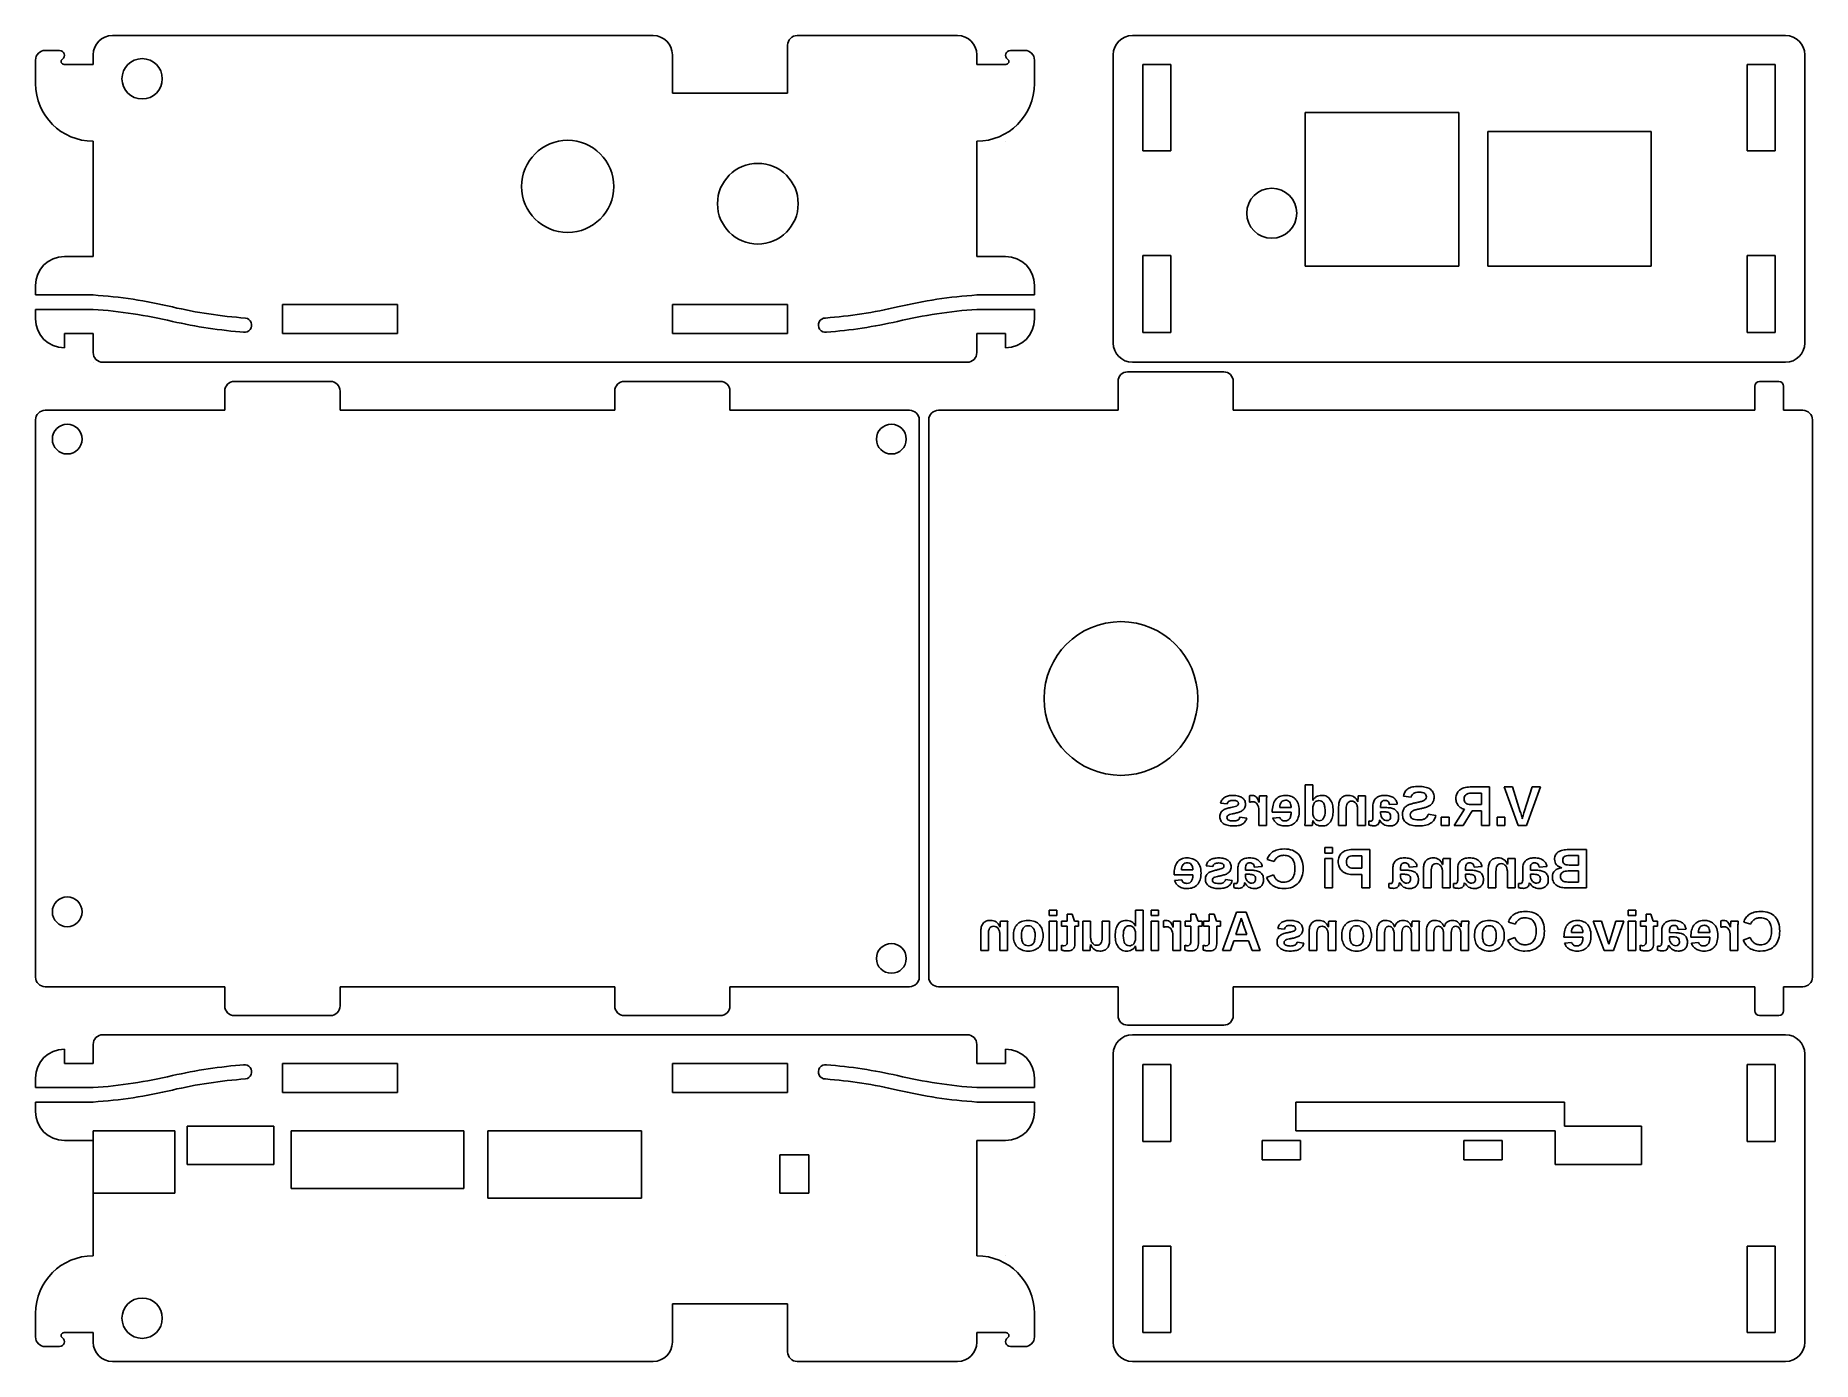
# Model space of a CAD drawing. Header units: millimetres. Extents: x 0 to 185, y 0 to 138.
import ezdxf

# ---------------------------------------------------------------- set-up
doc = ezdxf.new("R2010")
doc.units = ezdxf.units.MM
doc.layers.get('0').update_dxf_attribs({"linetype": 'CONTINUOUS', "true_color": 0xffffff})
doc.layers.add('connector cutout', color=1, linetype='CONTINUOUS', true_color=0xff0000)
doc.layers.add('text', color=2, linetype='CONTINUOUS', true_color=0xffff00)

msp = doc.modelspace()

# ---------------------------------------------------------------- linework, layer by layer
for p, q in [((8, 138), (64.3, 138)), ((78.3, 137), (78.3, 132)), ((79.3, 138), (96, 138)), ((114.2, 138), (182.2, 138)), ((0, 135.45), (0, 133)), ((1, 136.45), (2.5, 136.45)), ((6, 136), (6, 135)), ((66.3, 132), (66.3, 136)), ((98, 136), (98, 135)), ((101.5, 136.45), (103, 136.45)), ((104, 133), (104, 135.45)), ((112.2, 106), (112.2, 136)), ((184.2, 136), (184.2, 106)), ((2.97, 135), (3, 135)), ((3, 135), (3, 135)), ((3, 135), (6, 135)), ((98, 135), (101, 135)), ((101, 135), (101, 135)), ((101, 135), (101.03, 135)), ((115.3, 135), (118.2, 135)), ((115.3, 126), (115.3, 135)), ((118.2, 135), (118.2, 126)), ((178.2, 135), (181.1, 135)), ((178.2, 126), (178.2, 135)), ((181.1, 135), (181.1, 126)), ((78.3, 132), (66.3, 132)), ((6, 127), (6, 115)), ((98, 127), (98, 115)), ((101, 127), (101, 127)), ((118.2, 126), (115.3, 126)), ((181.1, 126), (178.2, 126)), ((3, 115), (6, 115)), ((98, 115), (101, 115)), ((115.3, 115.1), (118.2, 115.1)), ((115.3, 107.1), (115.3, 115.1)), ((118.2, 115.1), (118.2, 107.1)), ((178.2, 115.1), (181.1, 115.1)), ((178.2, 107.1), (178.2, 115.1)), ((181.1, 115.1), (181.1, 107.1)), ((0, 111), (0, 112)), ((104, 112), (104, 111)), ((0, 111), (6, 111)), ((0, 108.5), (0, 109.5)), ((0, 109.5), (6, 109.5)), ((25.7, 110), (37.7, 110)), ((25.7, 107), (25.7, 110)), ((37.7, 110), (37.7, 107)), ((66.3, 110), (78.3, 110)), ((66.3, 107), (66.3, 110)), ((78.3, 110), (78.3, 107)), ((98, 111), (104, 111)), ((98, 109.5), (104, 109.5)), ((104, 109.5), (104, 108.5)), ((3, 107), (3, 105.5)), ((3, 107), (6, 107)), ((6, 107), (6, 105)), ((37.7, 107), (25.7, 107)), ((78.3, 107), (66.3, 107)), ((98, 107), (98, 105)), ((98, 107), (101, 107)), ((101, 107), (101, 107)), ((101, 107), (101, 105.5)), ((118.2, 107.1), (115.3, 107.1)), ((181.1, 107.1), (178.2, 107.1)), ((6, 104), (6, 104)), ((97, 104), (7, 104)), ((182.2, 104), (114.2, 104)), ((30.7, 102), (20.7, 102)), ((71.3, 102), (61.3, 102)), ((112.7, 102), (112.7, 99)), ((123.7, 103), (113.7, 103)), ((124.7, 99), (124.7, 102)), ((179.5, 102), (181.5, 102)), ((19.7, 101), (19.7, 99)), ((31.7, 99), (31.7, 101)), ((60.3, 101), (60.3, 99)), ((72.3, 99), (72.3, 101)), ((179, 99), (179, 101.5)), ((182, 99), (182, 101.5)), ((19.7, 99), (1, 99)), ((60.3, 99), (31.7, 99)), ((91, 99), (72.3, 99)), ((112.7, 99), (94, 99)), ((153.3, 99), (124.7, 99)), ((153.3, 99), (165.3, 99)), ((179, 99), (165.3, 99)), ((184, 99), (182, 99)), ((0, 98), (0, 40)), ((92, 40), (92, 98)), ((93, 98), (93, 40)), ((185, 40), (185, 98)), ((1, 39), (19.7, 39)), ((19.7, 39), (19.7, 37)), ((31.7, 39), (60.3, 39)), ((31.7, 37), (31.7, 39)), ((60.3, 39), (60.3, 37)), ((72.3, 39), (91, 39)), ((72.3, 37), (72.3, 39)), ((94, 39), (112.7, 39)), ((112.7, 39), (112.7, 36)), ((124.7, 39), (153.3, 39)), ((124.7, 36), (124.7, 39)), ((153.3, 39), (165.3, 39)), ((165.3, 39), (179, 39)), ((179, 36.5), (179, 39)), ((182, 39), (184, 39)), ((182, 36.5), (182, 39)), ((20.7, 36), (30.7, 36)), ((61.3, 36), (71.3, 36)), ((179.5, 36), (181.5, 36)), ((6, 34), (6, 34)), ((97, 34), (7, 34)), ((113.7, 35), (123.7, 35)), ((114.2, 34), (182.2, 34)), ((3, 31), (3, 32.5)), ((6, 31), (6, 33)), ((98, 31), (98, 33)), ((101, 31), (101, 32.5)), ((112.2, 2), (112.2, 32)), ((184.2, 32), (184.2, 2)), ((3, 31), (6, 31)), ((37.7, 31), (25.7, 31)), ((25.7, 31), (25.7, 28)), ((37.7, 28), (37.7, 31)), ((78.3, 31), (66.3, 31)), ((66.3, 31), (66.3, 28)), ((78.3, 28), (78.3, 31)), ((98, 31), (101, 31)), ((101, 31), (101, 31)), ((115.3, 22.9), (115.3, 30.9)), ((115.3, 30.9), (118.2, 30.9)), ((118.2, 30.9), (118.2, 22.9)), ((178.2, 22.9), (178.2, 30.9)), ((178.2, 30.9), (181.1, 30.9)), ((181.1, 30.9), (181.1, 22.9)), ((0, 29.5), (0, 28.5)), ((0, 28.5), (6, 28.5)), ((25.7, 28), (37.7, 28)), ((66.3, 28), (78.3, 28)), ((98, 28.5), (104, 28.5)), ((104, 28.5), (104, 29.5)), ((0, 27), (6, 27)), ((0, 27), (0, 26)), ((98, 27), (104, 27)), ((104, 26), (104, 27)), ((3, 23), (6, 23)), ((6, 11), (6, 23)), ((98, 11), (98, 23)), ((98, 23), (101, 23)), ((118.2, 22.9), (115.3, 22.9)), ((181.1, 22.9), (178.2, 22.9)), ((115.3, 3), (115.3, 12)), ((115.3, 12), (118.2, 12)), ((118.2, 12), (118.2, 3)), ((178.2, 3), (178.2, 12)), ((178.2, 12), (181.1, 12)), ((181.1, 12), (181.1, 3)), ((101, 11), (101, 11)), ((78.3, 6), (66.3, 6)), ((66.3, 6), (66.3, 2)), ((78.3, 1), (78.3, 6)), ((0, 5), (0, 2.55)), ((104, 2.55), (104, 5)), ((2.97, 3), (3, 3)), ((2.97, 3), (2.97, 3)), ((3, 3), (3, 3)), ((3, 3), (6, 3)), ((6, 2), (6, 3)), ((98, 3), (101, 3)), ((98, 2), (98, 3)), ((101, 3), (101, 3)), ((101, 3), (101.03, 3)), ((118.2, 3), (115.3, 3)), ((181.1, 3), (178.2, 3)), ((1, 1.55), (2.5, 1.55)), ((101.5, 1.55), (103, 1.55)), ((182.2, 0), (114.2, 0)), ((8, 0), (64.3, 0)), ((79.3, 0), (96, 0))]:
    msp.add_line(p, q)
for centre, radius in [((11.1, 133.5), 2.1), ((3.3, 96), 1.55), ((89.1, 96), 1.55), ((3.3, 46.8), 1.55), ((89.1, 41.95), 1.55), ((11.1, 4.5), 2.1)]:
    msp.add_circle(centre, radius)
for centre, radius, start, end in [((8, 136), 2, 90, 180), ((64.3, 136), 2, 0, 90), ((79.3, 137), 1, 90, 180), ((96, 136), 2, 0, 90), ((114.2, 136), 2, 90, 180), ((182.2, 136), 2, 0, 90), ((1, 135.45), 1, 90, 180), ((2.5, 135.95), 0.5, 305.7217, 90), ((2.97, 135.3), 0.3, 125.7217, 270), ((101.5, 135.95), 0.5, 90, 234.2783), ((101.03, 135.3), 0.3, 270, 54.2783), ((103, 135.45), 1, 0, 90), ((6, 133), 6, 180, 270), ((98, 133), 6, 270, 0), ((3, 112), 3, 90, 180), ((101, 112), 3, 0, 90), ((2.66, 61.11), 50, 76.5979, 86.1708), ((101.34, 61.11), 50, 93.8292, 103.4021), ((2.66, 59.61), 50, 76.5979, 86.1708), ((25.53, 158.46), 50, 256.9652, 265.8035), ((78.47, 158.46), 50, 274.3248, 283.0355), ((101.34, 59.61), 50, 93.8292, 103.4021), ((3, 108.5), 3, 180, 270), ((25.42, 156.99), 50, 257.0929, 265.8021), ((21.76, 107.86), 0.742, 261.4779, 81.4808), ((82.24, 107.86), 0.742, 89.9049, 278.6156), ((78.58, 156.99), 50, 274.3249, 282.9064), ((101, 108.5), 3, 270, 0), ((114.2, 106), 2, 180, 270), ((182.2, 106), 2, 270, 0), ((7, 105), 1, 180, 270), ((97, 105), 1, 270, 0), ((20.7, 101), 1, 90, 180), ((30.7, 101), 1, 0, 90), ((61.3, 101), 1, 90, 180), ((71.3, 101), 1, 0, 90), ((113.7, 102), 1, 90, 180), ((123.7, 102), 1, 0, 90), ((179.5, 101.5), 0.5, 90, 180), ((181.5, 101.5), 0.5, 0, 90), ((1, 98), 1, 90, 180), ((91, 98), 1, 0, 90), ((94, 98), 1, 90, 180), ((184, 98), 1, 0, 90), ((1, 40), 1, 180, 270), ((91, 40), 1, 270, 0), ((94, 40), 1, 180, 270), ((184, 40), 1, 270, 0), ((20.7, 37), 1, 180, 270), ((30.7, 37), 1, 270, 0), ((61.3, 37), 1, 180, 270), ((71.3, 37), 1, 270, 0), ((113.7, 36), 1, 180, 270), ((123.7, 36), 1, 270, 0), ((179.5, 36.5), 0.5, 180, 270), ((181.5, 36.5), 0.5, 270, 0), ((7, 33), 1, 90, 180), ((97, 33), 1, 0, 90), ((114.2, 32), 2, 90, 180), ((182.2, 32), 2, 0, 90), ((3, 29.5), 3, 90, 180), ((101, 29.5), 3, 0, 90), ((2.66, 78.39), 50, 273.8292, 283.4021), ((25.42, -18.99), 50, 94.1979, 102.9071), ((21.76, 30.14), 0.742, 278.5192, 98.5221), ((82.24, 30.14), 0.742, 81.3844, 270.0951), ((78.58, -18.99), 50, 77.0936, 85.6751), ((101.34, 78.39), 50, 256.5979, 266.1708), ((2.66, 76.89), 50, 273.8292, 283.4021), ((25.53, -20.46), 50, 94.1965, 103.0348), ((78.47, -20.46), 50, 76.9645, 85.6752), ((101.34, 76.89), 50, 256.5979, 266.1708), ((3, 26), 3, 180, 270), ((101, 26), 3, 270, 0), ((6, 5), 6, 90, 180), ((98, 5), 6, 0, 90), ((1, 2.55), 1, 180, 270), ((2.5, 2.05), 0.5, 270, 54.2783), ((2.97, 2.7), 0.3, 90, 234.2783), ((8, 2), 2, 180, 270), ((64.3, 2), 2, 270, 0), ((96, 2), 2, 270, 0), ((101.5, 2.05), 0.5, 125.7217, 270), ((101.03, 2.7), 0.3, 305.7217, 90), ((103, 2.55), 1, 270, 0), ((114.2, 2), 2, 180, 270), ((182.2, 2), 2, 270, 0), ((79.3, 1), 1, 180, 270)]:
    msp.add_arc(centre, radius, start, end)
at = {"layer": 'connector cutout'}
for p, q in [((132.2, 114), (132.2, 130)), ((132.2, 130), (148.2, 130)), ((148.2, 130), (148.2, 114)), ((151.2, 114), (151.2, 128)), ((151.2, 128), (168.2, 128)), ((168.2, 128), (168.2, 114)), ((148.2, 114), (132.2, 114)), ((168.2, 114), (151.2, 114)), ((159.2, 27), (131.2, 27)), ((131.2, 27), (131.2, 24)), ((159.2, 24.5), (159.2, 27)), ((24.8, 24.5), (15.8, 24.5)), ((15.8, 24.5), (15.8, 20.5)), ((24.8, 20.5), (24.8, 24.5)), ((167.2, 24.5), (159.2, 24.5)), ((167.2, 20.5), (167.2, 24.5)), ((14.5, 24), (6, 24)), ((6, 24), (6, 17.5)), ((14.5, 17.5), (14.5, 24)), ((44.6, 24), (26.6, 24)), ((26.6, 24), (26.6, 18)), ((44.6, 18), (44.6, 24)), ((63.1, 24), (47.1, 24)), ((47.1, 24), (47.1, 17)), ((63.1, 17), (63.1, 24)), ((131.7, 23), (127.7, 23)), ((127.7, 23), (127.7, 21)), ((131.2, 24), (158.2, 24)), ((131.7, 21), (131.7, 23)), ((152.7, 23), (148.7, 23)), ((148.7, 23), (148.7, 21)), ((152.7, 21), (152.7, 23)), ((158.2, 24), (158.2, 20.5)), ((15.8, 20.5), (24.8, 20.5)), ((80.5, 21.5), (77.5, 21.5)), ((77.5, 21.5), (77.5, 17.5)), ((80.5, 17.5), (80.5, 21.5)), ((127.7, 21), (131.7, 21)), ((148.7, 21), (152.7, 21)), ((158.2, 20.5), (167.2, 20.5)), ((6, 17.5), (14.5, 17.5)), ((26.6, 18), (44.6, 18)), ((47.1, 17), (63.1, 17)), ((77.5, 17.5), (80.5, 17.5))]:
    msp.add_line(p, q, dxfattribs=at)
for centre, radius in [((55.4, 122.3), 4.8), ((75.2, 120.5), 4.2), ((128.7, 119.5), 2.6), ((113, 69), 8)]:
    msp.add_circle(centre, radius, dxfattribs=at)
at = {"layer": 'text'}
for p, q in [((132.98, 60), (132.18, 60)), ((132.18, 60), (132.18, 56.46)), ((132.98, 58.88), (132.98, 60)), ((151.38, 59.79), (149.38, 59.79)), ((151.38, 55.79), (151.38, 59.79)), ((153.76, 59.79), (152.9, 59.79)), ((152.9, 59.79), (154.37, 55.79)), ((154.58, 57.22), (153.76, 59.79)), ((155.82, 59.79), (155, 57.22)), ((155.22, 55.79), (156.7, 59.79)), ((156.7, 59.79), (155.82, 59.79)), ((123.38, 58.09), (124.08, 58.02)), ((126.39, 58.88), (126.39, 58.21)), ((127.39, 58.2), (127.37, 58.2)), ((128.18, 58.86), (127.42, 58.86)), ((128.16, 55.79), (128.16, 58.14)), ((130.72, 57.67), (129.53, 57.67)), ((132.98, 58.37), (132.97, 58.37)), ((135.67, 57.74), (135.67, 55.79)), ((136.46, 55.79), (136.46, 57.51)), ((137.65, 57.43), (137.65, 55.79)), ((137.68, 58.25), (137.67, 58.25)), ((138.47, 58.86), (137.71, 58.86)), ((138.45, 55.79), (138.45, 58.17)), ((139.24, 57.81), (139.24, 56.69)), ((140.04, 57.65), (140.04, 57.81)), ((140.7, 57.64), (140.04, 57.65)), ((140.94, 57.96), (141.77, 58)), ((142.42, 58.84), (143.23, 58.73)), ((148.77, 57.47), (147.68, 55.79)), ((150.54, 57.96), (149.44, 57.96)), ((149.46, 59.14), (150.54, 59.14)), ((150.54, 59.14), (150.54, 57.96)), ((126.1, 56.55), (125.39, 56.66)), ((127.36, 57.29), (127.36, 55.79)), ((127.36, 55.79), (128.16, 55.79)), ((128.76, 57.19), (128.76, 57.17)), ((128.76, 57.17), (130.73, 57.17)), ((129.56, 56.63), (128.8, 56.56)), ((132.16, 55.79), (132.93, 55.79)), ((132.97, 56.29), (132.98, 56.29)), ((135.67, 55.79), (136.46, 55.79)), ((137.65, 55.79), (138.45, 55.79)), ((138.81, 56.26), (138.81, 55.83)), ((139.94, 56.33), (139.96, 56.33)), ((140.04, 57.21), (140.45, 57.2)), ((140.04, 57.05), (140.04, 57.21)), ((145.8, 56.83), (144.99, 56.96)), ((147.18, 56.65), (146.36, 56.65)), ((146.36, 56.65), (146.36, 55.79)), ((146.36, 55.79), (147.18, 55.79)), ((147.18, 55.79), (147.18, 56.65)), ((147.68, 55.79), (148.63, 55.79)), ((148.63, 55.79), (149.56, 57.31)), ((149.56, 57.31), (150.54, 57.31)), ((150.54, 57.31), (150.54, 55.79)), ((150.54, 55.79), (151.38, 55.79)), ((152.98, 56.65), (152.16, 56.65)), ((152.16, 56.65), (152.16, 55.79)), ((152.16, 55.79), (152.98, 55.79)), ((152.98, 55.79), (152.98, 56.65)), ((154.37, 55.79), (155.22, 55.79)), ((128.22, 52.23), (128.96, 52.02)), ((135.03, 53.49), (134.23, 53.49)), ((134.23, 53.49), (134.23, 52.9)), ((134.23, 52.9), (135.03, 52.9)), ((135.03, 52.35), (134.23, 52.35)), ((134.23, 52.35), (134.23, 49.28)), ((135.03, 52.9), (135.03, 53.49)), ((135.03, 49.28), (135.03, 52.35)), ((138.92, 53.28), (137.13, 53.28)), ((137.22, 52.63), (138.09, 52.63)), ((138.09, 52.63), (138.09, 51.33)), ((138.92, 49.28), (138.92, 53.28)), ((147.3, 52.35), (146.54, 52.35)), ((154.06, 52.35), (153.3, 52.35)), ((161.47, 53.28), (159.64, 53.28)), ((159.68, 52.66), (160.63, 52.66)), ((160.63, 52.66), (160.63, 51.67)), ((161.47, 49.28), (161.47, 53.28)), ((118.53, 50.68), (118.53, 50.66)), ((118.53, 50.66), (120.5, 50.66)), ((119.33, 50.12), (118.58, 50.06)), ((120.5, 51.16), (119.3, 51.16)), ((121.87, 51.58), (122.58, 51.51)), ((124.59, 50.05), (123.89, 50.15)), ((125.18, 51.31), (125.18, 50.19)), ((125.98, 51.14), (125.98, 51.3)), ((126.64, 51.13), (125.98, 51.14)), ((125.98, 50.7), (126.39, 50.7)), ((125.98, 50.54), (125.98, 50.7)), ((126.88, 51.46), (127.71, 51.5)), ((128.9, 50.64), (128.17, 50.37)), ((137.09, 50.69), (138.09, 50.69)), ((138.09, 51.33), (137.2, 51.33)), ((138.09, 50.69), (138.09, 49.28)), ((141.31, 51.31), (141.31, 50.19)), ((142.11, 51.14), (142.11, 51.3)), ((142.77, 51.13), (142.11, 51.14)), ((142.11, 50.7), (142.52, 50.7)), ((142.11, 50.54), (142.11, 50.7)), ((143.01, 51.46), (143.84, 51.5)), ((144.49, 51.23), (144.49, 49.28)), ((145.29, 49.28), (145.29, 51)), ((146.48, 50.93), (146.48, 49.28)), ((146.51, 51.74), (146.49, 51.74)), ((147.28, 49.28), (147.28, 51.66)), ((148.07, 51.31), (148.07, 50.19)), ((148.87, 51.14), (148.87, 51.3)), ((149.53, 51.13), (148.87, 51.14)), ((148.87, 50.7), (149.28, 50.7)), ((148.87, 50.54), (148.87, 50.7)), ((149.77, 51.46), (150.6, 51.5)), ((151.25, 51.23), (151.25, 49.28)), ((152.05, 49.28), (152.05, 51)), ((153.24, 50.93), (153.24, 49.28)), ((153.26, 51.74), (153.25, 51.74)), ((154.04, 49.28), (154.04, 51.66)), ((154.83, 51.31), (154.83, 50.19)), ((155.63, 51.14), (155.63, 51.3)), ((156.29, 51.13), (155.63, 51.14)), ((155.63, 50.7), (156.04, 50.7)), ((155.63, 50.54), (155.63, 50.7)), ((156.53, 51.46), (157.36, 51.5)), ((159.57, 51.05), (160.63, 51.05)), ((160.63, 51.67), (159.67, 51.67)), ((160.63, 51.05), (160.63, 49.9)), ((124.75, 49.75), (124.75, 49.32)), ((125.88, 49.83), (125.89, 49.83)), ((134.23, 49.28), (135.03, 49.28)), ((138.09, 49.28), (138.92, 49.28)), ((140.88, 49.75), (140.88, 49.32)), ((142.01, 49.83), (142.03, 49.83)), ((144.49, 49.28), (145.29, 49.28)), ((146.48, 49.28), (147.28, 49.28)), ((147.64, 49.75), (147.64, 49.32)), ((148.77, 49.83), (148.79, 49.83)), ((151.25, 49.28), (152.05, 49.28)), ((153.24, 49.28), (154.04, 49.28)), ((154.4, 49.75), (154.4, 49.32)), ((155.53, 49.83), (155.54, 49.83)), ((159.47, 49.28), (161.47, 49.28)), ((160.63, 49.9), (159.54, 49.9)), ((106.34, 46.98), (105.54, 46.98)), ((105.54, 46.98), (105.54, 46.4)), ((105.54, 46.4), (106.34, 46.4)), ((106.34, 46.4), (106.34, 46.98)), ((107.91, 46.56), (107.41, 46.56)), ((107.41, 46.56), (107.41, 45.84)), ((108.16, 45.84), (107.91, 46.56)), ((115.32, 46.98), (114.52, 46.98)), ((114.52, 46.98), (114.52, 45.81)), ((115.32, 43.47), (115.32, 46.98)), ((116.93, 46.98), (116.14, 46.98)), ((116.14, 46.98), (116.14, 46.4)), ((116.14, 46.4), (116.93, 46.4)), ((116.93, 46.4), (116.93, 46.98)), ((120.78, 46.56), (120.28, 46.56)), ((120.28, 46.56), (120.28, 45.84)), ((121.03, 45.84), (120.78, 46.56)), ((122.7, 46.56), (122.2, 46.56)), ((122.2, 46.56), (122.2, 45.84)), ((122.95, 45.84), (122.7, 46.56)), ((125.04, 46.77), (123.59, 42.77)), ((126.03, 46.77), (125.04, 46.77)), ((127.49, 42.77), (126.03, 46.77)), ((166.6, 46.98), (165.8, 46.98)), ((165.8, 46.98), (165.8, 46.4)), ((165.8, 46.4), (166.6, 46.4)), ((166.6, 46.4), (166.6, 46.98)), ((168.17, 46.56), (167.68, 46.56)), ((167.68, 46.56), (167.68, 45.84)), ((168.42, 45.84), (168.17, 46.56)), ((98.41, 44.72), (98.41, 42.77)), ((99.2, 42.77), (99.2, 44.49)), ((100.4, 44.42), (100.4, 42.77)), ((100.42, 45.23), (100.41, 45.23)), ((101.22, 45.84), (100.46, 45.84)), ((101.19, 42.77), (101.19, 45.16)), ((106.34, 45.84), (105.54, 45.84)), ((105.54, 45.84), (105.54, 42.77)), ((106.34, 42.77), (106.34, 45.84)), ((107.41, 45.84), (106.83, 45.84)), ((106.83, 45.84), (106.83, 45.3)), ((106.83, 45.3), (107.41, 45.3)), ((107.41, 45.3), (107.41, 43.71)), ((108.59, 45.84), (108.16, 45.84)), ((108.2, 43.49), (108.2, 45.3)), ((108.2, 45.3), (108.59, 45.3)), ((108.59, 45.3), (108.59, 45.84)), ((109.85, 45.84), (109.05, 45.84)), ((109.05, 45.84), (109.05, 43.46)), ((109.85, 44.2), (109.85, 45.84)), ((111.83, 45.84), (111.04, 45.84)), ((111.04, 45.84), (111.04, 44.12)), ((111.83, 43.89), (111.83, 45.84)), ((114.53, 45.31), (114.52, 45.31)), ((116.93, 45.84), (116.14, 45.84)), ((116.14, 45.84), (116.14, 42.77)), ((116.93, 42.77), (116.93, 45.84)), ((117.43, 45.86), (117.43, 45.19)), ((118.43, 45.19), (118.42, 45.19)), ((119.22, 45.84), (118.46, 45.84)), ((119.2, 42.77), (119.2, 45.12)), ((120.28, 45.84), (119.69, 45.84)), ((119.69, 45.84), (119.69, 45.3)), ((119.69, 45.3), (120.28, 45.3)), ((120.28, 45.3), (120.28, 43.71)), ((121.46, 45.84), (121.03, 45.84)), ((121.07, 43.49), (121.07, 45.3)), ((121.07, 45.3), (121.46, 45.3)), ((121.46, 45.3), (121.46, 45.84)), ((122.2, 45.84), (121.61, 45.84)), ((121.61, 45.84), (121.61, 45.3)), ((121.61, 45.3), (122.2, 45.3)), ((122.2, 45.3), (122.2, 43.71)), ((123.37, 45.84), (122.95, 45.84)), ((122.98, 43.49), (122.98, 45.3)), ((122.98, 45.3), (123.37, 45.3)), ((123.37, 45.3), (123.37, 45.84)), ((124.96, 44.42), (125.35, 45.57)), ((126.11, 44.42), (124.96, 44.42)), ((125.71, 45.57), (126.11, 44.42)), ((129.33, 45.07), (130.04, 45)), ((132.59, 44.72), (132.59, 42.77)), ((133.39, 42.77), (133.39, 44.49)), ((134.58, 44.42), (134.58, 42.77)), ((134.6, 45.23), (134.59, 45.23)), ((135.4, 45.84), (134.64, 45.84)), ((135.38, 42.77), (135.38, 45.16)), ((139.65, 44.72), (139.65, 42.77)), ((140.44, 42.77), (140.44, 44.49)), ((141.46, 44.45), (141.46, 42.77)), ((141.52, 45.23), (141.5, 45.23)), ((142.25, 42.77), (142.25, 44.49)), ((143.26, 44.42), (143.26, 42.77)), ((143.28, 45.23), (143.27, 45.23)), ((144.08, 45.84), (143.32, 45.84)), ((144.06, 42.77), (144.06, 45.16)), ((144.8, 44.72), (144.8, 42.77)), ((145.59, 42.77), (145.59, 44.49)), ((146.6, 44.45), (146.6, 42.77)), ((146.67, 45.23), (146.65, 45.23)), ((147.39, 42.77), (147.39, 44.49)), ((148.4, 44.42), (148.4, 42.77)), ((148.43, 45.23), (148.41, 45.23)), ((149.22, 45.84), (148.46, 45.84)), ((149.2, 42.77), (149.2, 45.16)), ((153.34, 45.72), (154.07, 45.52)), ((161.09, 44.65), (159.9, 44.65)), ((163.02, 45.84), (162.18, 45.84)), ((162.18, 45.84), (163.32, 42.77)), ((163.79, 43.42), (163.02, 45.84)), ((164.53, 45.84), (163.79, 43.42)), ((164.27, 42.77), (165.37, 45.84)), ((165.37, 45.84), (164.53, 45.84)), ((166.6, 45.84), (165.8, 45.84)), ((165.8, 45.84), (165.8, 42.77)), ((166.6, 42.77), (166.6, 45.84)), ((167.68, 45.84), (167.09, 45.84)), ((167.09, 45.84), (167.09, 45.3)), ((167.09, 45.3), (167.68, 45.3)), ((167.68, 45.3), (167.68, 43.71)), ((168.85, 45.84), (168.42, 45.84)), ((168.46, 43.49), (168.46, 45.3)), ((168.46, 45.3), (168.85, 45.3)), ((168.85, 45.3), (168.85, 45.84)), ((169.31, 44.8), (169.31, 43.68)), ((170.11, 44.63), (170.11, 44.79)), ((170.77, 44.62), (170.11, 44.63)), ((171.01, 44.95), (171.84, 44.99)), ((174.31, 44.65), (173.11, 44.65)), ((175.47, 45.86), (175.47, 45.19)), ((176.46, 45.19), (176.45, 45.19)), ((177.26, 45.84), (176.5, 45.84)), ((177.24, 42.77), (177.24, 45.12)), ((177.84, 45.72), (178.58, 45.52)), ((98.41, 42.77), (99.2, 42.77)), ((100.4, 42.77), (101.19, 42.77)), ((105.54, 42.77), (106.34, 42.77)), ((106.8, 43.31), (106.8, 42.82)), ((109.03, 42.77), (109.79, 42.77)), ((109.82, 43.38), (109.84, 43.38)), ((114.52, 43.26), (114.53, 43.26)), ((114.57, 42.77), (115.34, 42.77)), ((116.14, 42.77), (116.93, 42.77)), ((118.4, 44.28), (118.4, 42.77)), ((118.4, 42.77), (119.2, 42.77)), ((119.66, 43.31), (119.66, 42.82)), ((121.58, 43.31), (121.58, 42.82)), ((123.59, 42.77), (124.41, 42.77)), ((124.41, 42.77), (124.77, 43.79)), ((124.77, 43.79), (126.29, 43.79)), ((126.29, 43.79), (126.65, 42.77)), ((126.65, 42.77), (127.49, 42.77)), ((132.05, 43.54), (131.35, 43.64)), ((132.59, 42.77), (133.39, 42.77)), ((134.58, 42.77), (135.38, 42.77)), ((139.65, 42.77), (140.44, 42.77)), ((141.46, 42.77), (142.25, 42.77)), ((143.26, 42.77), (144.06, 42.77)), ((144.8, 42.77), (145.59, 42.77)), ((146.6, 42.77), (147.39, 42.77)), ((148.4, 42.77), (149.2, 42.77)), ((154.01, 44.13), (153.28, 43.86)), ((159.13, 44.18), (159.13, 44.15)), ((159.13, 44.15), (161.1, 44.15)), ((159.93, 43.61), (159.18, 43.55)), ((163.32, 42.77), (164.27, 42.77)), ((165.8, 42.77), (166.6, 42.77)), ((167.06, 43.31), (167.06, 42.82)), ((168.88, 43.24), (168.88, 42.81)), ((170.01, 43.32), (170.02, 43.32)), ((170.11, 44.19), (170.52, 44.19)), ((170.11, 44.04), (170.11, 44.19)), ((172.34, 44.18), (172.34, 44.15)), ((172.34, 44.15), (174.31, 44.15)), ((173.14, 43.61), (172.39, 43.55)), ((176.44, 44.28), (176.44, 42.77)), ((176.44, 42.77), (177.24, 42.77)), ((178.52, 44.13), (177.79, 43.86))]:
    msp.add_line(p, q, dxfattribs=at)
for centre, radius, start, end in [((127.03, 55.32), 2.96, 99.4193, 102.4732), ((139.45, 57.86), 12.07, 176.6638, 177.6015), ((147.43, 57.96), 9.76, 176.3566, 177.4264), ((154.2, 58.17), 15.75, 179.2462, 179.9899), ((147.34, 41.79), 16.76, 102.1053, 103.4079), ((139.56, 77.6), 20.6, 283.0625, 284.0372), ((139.24, 57), 1.24, 256.1081, 261.4706), ((138.61, 52.41), 16.68, 15.7911, 16.7516), ((113.19, 46.48), 42.78, 13.491, 13.8271), ((-92.99, 121.59), 256.19, 345.2739, 345.3315), ((156.26, 51.46), 9.76, 176.3566, 177.4264), ((163.03, 51.66), 15.75, 179.2462, 179.9899), ((163.02, 51.46), 9.76, 176.3566, 177.4264), ((169.79, 51.66), 15.75, 179.2462, 179.9899), ((125.17, 50.49), 1.24, 256.1081, 261.4706), ((141.31, 50.49), 1.24, 256.1081, 261.4706), ((148.07, 50.49), 1.24, 256.1081, 261.4706), ((154.83, 50.49), 1.24, 256.1081, 261.4706), ((110.17, 44.95), 9.76, 176.3566, 177.4264), ((116.94, 45.15), 15.75, 179.2462, 179.9899), ((125.82, 45.81), 11.3, 179.9882, 180.8899), ((162.39, 47), 47.89, 181.8281, 182.0222), ((118.07, 42.3), 2.96, 99.4193, 102.4732), ((130.49, 44.84), 12.07, 176.6638, 177.6015), ((113.12, 49.76), 12.93, 341.0973, 342.0328), ((137.95, 49.76), 12.93, 197.9672, 198.9027), ((144.36, 44.95), 9.76, 176.3566, 177.4264), ((151.13, 45.15), 15.75, 179.2462, 179.9899), ((153.03, 44.95), 9.76, 176.3566, 177.4264), ((159.8, 45.15), 15.75, 179.2462, 179.9899), ((158.18, 44.95), 9.76, 176.3566, 177.4264), ((164.95, 45.15), 15.75, 179.2462, 179.9899), ((176.11, 42.3), 2.96, 99.4193, 102.4732), ((188.53, 44.84), 12.07, 176.6638, 177.6015), ((58.93, 45.52), 50.94, 357.2123, 357.4168), ((169.3, 43.98), 1.24, 256.1081, 261.4706)]:
    msp.add_arc(centre, radius, start, end, dxfattribs=at)
for points in [[(142.58, 59.29), (142.51, 59.16), (142.45, 59.01), (142.42, 58.84)], [(142.88, 59.6), (142.75, 59.52), (142.65, 59.41), (142.58, 59.29)], [(143.35, 59.79), (143.16, 59.75), (143, 59.68), (142.88, 59.6)], [(144.02, 59.85), (143.76, 59.85), (143.53, 59.83), (143.35, 59.79)], [(143.48, 59.12), (143.61, 59.21), (143.8, 59.25), (144.03, 59.25)], [(144.66, 59.78), (144.46, 59.83), (144.25, 59.85), (144.02, 59.85)], [(144.03, 59.25), (144.18, 59.25), (144.3, 59.24), (144.4, 59.21)], [(144.4, 59.21), (144.5, 59.19), (144.58, 59.15), (144.63, 59.11)], [(145.16, 59.59), (145.02, 59.68), (144.85, 59.74), (144.66, 59.78)], [(145.49, 59.24), (145.41, 59.38), (145.3, 59.5), (145.16, 59.59)], [(145.61, 58.73), (145.61, 58.93), (145.57, 59.1), (145.49, 59.24)], [(148.26, 59.46), (148.13, 59.36), (148.04, 59.24), (147.98, 59.09)], [(148.72, 59.7), (148.54, 59.65), (148.38, 59.57), (148.26, 59.46)], [(149.38, 59.79), (149.13, 59.79), (148.91, 59.76), (148.72, 59.7)], [(123.54, 58.47), (123.46, 58.36), (123.41, 58.24), (123.38, 58.09)], [(123.66, 57.38), (123.55, 57.31), (123.47, 57.22), (123.4, 57.11)], [(123.82, 58.72), (123.71, 58.66), (123.61, 58.57), (123.54, 58.47)], [(124.03, 57.55), (123.89, 57.51), (123.77, 57.45), (123.66, 57.38)], [(124.21, 58.87), (124.06, 58.84), (123.93, 58.79), (123.82, 58.72)], [(124.45, 57.66), (124.3, 57.63), (124.16, 57.59), (124.03, 57.55)], [(124.08, 58.02), (124.1, 58.09), (124.12, 58.15), (124.15, 58.2)], [(124.15, 58.2), (124.19, 58.25), (124.23, 58.29), (124.28, 58.31)], [(124.67, 58.92), (124.51, 58.92), (124.35, 58.9), (124.21, 58.87)], [(124.28, 58.31), (124.33, 58.34), (124.39, 58.36), (124.45, 58.37)], [(124.45, 58.37), (124.52, 58.38), (124.59, 58.39), (124.67, 58.39)], [(124.76, 57.73), (124.67, 57.71), (124.56, 57.69), (124.45, 57.66)], [(125.23, 58.85), (125.07, 58.9), (124.88, 58.92), (124.67, 58.92)], [(124.67, 58.39), (124.86, 58.39), (125, 58.36), (125.1, 58.31)], [(125.02, 57.8), (124.95, 57.77), (124.86, 57.75), (124.76, 57.73)], [(125.18, 57.9), (125.14, 57.86), (125.09, 57.83), (125.02, 57.8)], [(125.1, 58.31), (125.19, 58.27), (125.24, 58.19), (125.24, 58.07)], [(125.24, 58.07), (125.24, 58), (125.22, 57.95), (125.18, 57.9)], [(125.64, 58.67), (125.53, 58.75), (125.39, 58.81), (125.23, 58.85)], [(125.89, 58.38), (125.83, 58.49), (125.75, 58.59), (125.64, 58.67)], [(125.64, 57.33), (125.74, 57.4), (125.82, 57.48), (125.88, 57.59)], [(125.88, 57.59), (125.94, 57.69), (125.97, 57.83), (125.97, 57.99)], [(125.97, 57.99), (125.97, 58.13), (125.94, 58.26), (125.89, 58.38)], [(126.5, 58.91), (126.45, 58.9), (126.42, 58.89), (126.39, 58.88)], [(126.64, 58.92), (126.59, 58.92), (126.54, 58.91), (126.5, 58.91)], [(126.55, 58.24), (126.6, 58.25), (126.66, 58.25), (126.73, 58.25)], [(126.92, 58.87), (126.84, 58.9), (126.75, 58.92), (126.64, 58.92)], [(126.73, 58.25), (126.93, 58.25), (127.09, 58.17), (127.2, 58.01)], [(127.11, 58.73), (127.06, 58.79), (127, 58.84), (126.92, 58.87)], [(127.25, 58.5), (127.22, 58.59), (127.17, 58.66), (127.11, 58.73)], [(127.2, 58.01), (127.31, 57.85), (127.36, 57.61), (127.36, 57.29)], [(127.37, 58.2), (127.33, 58.31), (127.29, 58.41), (127.25, 58.5)], [(127.39, 58.36), (127.39, 58.3), (127.39, 58.24), (127.39, 58.2)], [(127.41, 58.74), (127.41, 58.69), (127.4, 58.62), (127.4, 58.56)], [(127.42, 58.86), (127.42, 58.84), (127.41, 58.8), (127.41, 58.74)], [(128.16, 58.35), (128.16, 58.42), (128.16, 58.49), (128.17, 58.56)], [(128.16, 58.14), (128.16, 58.2), (128.16, 58.27), (128.16, 58.35)], [(128.17, 58.56), (128.17, 58.63), (128.17, 58.69), (128.18, 58.74)], [(128.18, 58.74), (128.18, 58.79), (128.18, 58.83), (128.18, 58.86)], [(128.84, 57.89), (128.78, 57.68), (128.76, 57.45), (128.76, 57.19)], [(129.08, 58.44), (128.97, 58.28), (128.89, 58.1), (128.84, 57.89)], [(129.5, 58.79), (129.33, 58.7), (129.19, 58.59), (129.08, 58.44)], [(130.12, 58.92), (129.88, 58.92), (129.67, 58.87), (129.5, 58.79)], [(129.53, 57.67), (129.55, 57.92), (129.61, 58.1), (129.71, 58.23)], [(129.71, 58.23), (129.81, 58.35), (129.95, 58.41), (130.13, 58.41)], [(130.67, 58.83), (130.5, 58.89), (130.31, 58.92), (130.12, 58.92)], [(130.13, 58.41), (130.21, 58.41), (130.29, 58.4), (130.36, 58.37)], [(130.36, 58.37), (130.43, 58.34), (130.49, 58.3), (130.54, 58.24)], [(130.54, 58.24), (130.6, 58.18), (130.64, 58.1), (130.67, 58.01)], [(131.13, 58.56), (131, 58.69), (130.84, 58.78), (130.67, 58.83)], [(130.67, 58.01), (130.7, 57.91), (130.72, 57.8), (130.72, 57.67)], [(131.45, 58.08), (131.37, 58.28), (131.26, 58.44), (131.13, 58.56)], [(131.57, 57.34), (131.57, 57.63), (131.53, 57.88), (131.45, 58.08)], [(132.97, 58.58), (132.97, 58.63), (132.98, 58.68), (132.98, 58.73)], [(132.97, 58.46), (132.97, 58.49), (132.97, 58.54), (132.97, 58.58)], [(132.97, 58.37), (132.97, 58.39), (132.97, 58.42), (132.97, 58.46)], [(132.97, 57.34), (132.97, 57.54), (132.99, 57.71), (133.02, 57.84)], [(132.98, 58.73), (132.98, 58.78), (132.98, 58.83), (132.98, 58.88)], [(133.14, 58.62), (133.08, 58.55), (133.02, 58.47), (132.98, 58.37)], [(133.02, 57.84), (133.06, 57.98), (133.11, 58.08), (133.17, 58.16)], [(133.36, 58.79), (133.28, 58.74), (133.21, 58.69), (133.14, 58.62)], [(133.17, 58.16), (133.23, 58.24), (133.3, 58.3), (133.38, 58.33)], [(133.62, 58.88), (133.52, 58.86), (133.44, 58.83), (133.36, 58.79)], [(133.38, 58.33), (133.46, 58.36), (133.54, 58.37), (133.62, 58.37)], [(133.91, 58.92), (133.81, 58.92), (133.71, 58.9), (133.62, 58.88)], [(133.62, 58.37), (133.72, 58.37), (133.81, 58.35), (133.89, 58.31)], [(133.89, 58.31), (133.97, 58.27), (134.04, 58.21), (134.09, 58.13)], [(134.44, 58.8), (134.29, 58.88), (134.11, 58.92), (133.91, 58.92)], [(134.09, 58.13), (134.15, 58.04), (134.19, 57.93), (134.21, 57.8)], [(134.21, 57.8), (134.24, 57.67), (134.26, 57.51), (134.26, 57.32)], [(134.8, 58.47), (134.71, 58.61), (134.58, 58.72), (134.44, 58.8)], [(135.02, 57.96), (134.97, 58.16), (134.9, 58.32), (134.8, 58.47)], [(135.09, 57.32), (135.09, 57.55), (135.06, 57.77), (135.02, 57.96)], [(135.72, 58.2), (135.68, 58.06), (135.67, 57.9), (135.67, 57.74)], [(135.9, 58.58), (135.81, 58.47), (135.76, 58.35), (135.72, 58.2)], [(136.21, 58.83), (136.08, 58.77), (135.98, 58.68), (135.9, 58.58)], [(136.68, 58.92), (136.49, 58.92), (136.33, 58.89), (136.21, 58.83)], [(136.46, 57.51), (136.46, 57.63), (136.47, 57.74), (136.49, 57.84)], [(136.49, 57.84), (136.51, 57.94), (136.54, 58.02), (136.58, 58.09)], [(136.58, 58.09), (136.63, 58.16), (136.68, 58.22), (136.75, 58.26)], [(137.26, 58.76), (137.1, 58.87), (136.9, 58.92), (136.68, 58.92)], [(136.75, 58.26), (136.82, 58.3), (136.91, 58.32), (137.01, 58.32)], [(137.01, 58.32), (137.11, 58.32), (137.19, 58.3), (137.27, 58.26)], [(137.67, 58.25), (137.56, 58.48), (137.42, 58.65), (137.26, 58.76)], [(137.27, 58.26), (137.35, 58.21), (137.42, 58.15), (137.48, 58.07)], [(137.48, 58.07), (137.53, 58), (137.58, 57.9), (137.61, 57.79)], [(137.61, 57.79), (137.64, 57.68), (137.65, 57.56), (137.65, 57.43)], [(137.68, 58.4), (137.68, 58.34), (137.68, 58.29), (137.68, 58.25)], [(137.7, 58.75), (137.7, 58.7), (137.69, 58.64), (137.69, 58.58)], [(137.71, 58.86), (137.71, 58.84), (137.71, 58.8), (137.7, 58.75)], [(138.45, 58.38), (138.45, 58.45), (138.46, 58.51), (138.46, 58.58)], [(138.46, 58.58), (138.46, 58.64), (138.46, 58.7), (138.47, 58.75)], [(138.47, 58.75), (138.47, 58.8), (138.47, 58.83), (138.47, 58.86)], [(139.32, 58.29), (139.27, 58.15), (139.24, 57.99), (139.24, 57.81)], [(139.56, 58.63), (139.46, 58.54), (139.38, 58.42), (139.32, 58.29)], [(139.94, 58.84), (139.79, 58.8), (139.67, 58.73), (139.56, 58.63)], [(140.45, 58.92), (140.26, 58.92), (140.09, 58.89), (139.94, 58.84)], [(140.04, 57.81), (140.04, 57.92), (140.05, 58.01), (140.07, 58.09)], [(140.07, 58.09), (140.09, 58.16), (140.12, 58.22), (140.16, 58.27)], [(140.16, 58.27), (140.19, 58.32), (140.24, 58.35), (140.3, 58.37)], [(140.3, 58.37), (140.35, 58.39), (140.42, 58.4), (140.49, 58.4)], [(141, 58.85), (140.85, 58.89), (140.66, 58.92), (140.45, 58.92)], [(140.49, 58.4), (140.55, 58.4), (140.61, 58.39), (140.67, 58.38)], [(140.67, 58.38), (140.72, 58.37), (140.76, 58.34), (140.8, 58.31)], [(141.17, 57.58), (141.02, 57.62), (140.87, 57.64), (140.7, 57.64)], [(140.8, 58.31), (140.84, 58.28), (140.87, 58.23), (140.89, 58.18)], [(140.89, 58.18), (140.92, 58.12), (140.93, 58.05), (140.94, 57.96)], [(141.4, 58.66), (141.29, 58.74), (141.16, 58.8), (141, 58.85)], [(141.56, 57.42), (141.45, 57.49), (141.32, 57.55), (141.17, 57.58)], [(141.65, 58.37), (141.59, 58.48), (141.51, 58.58), (141.4, 58.66)], [(141.82, 57.11), (141.76, 57.24), (141.67, 57.34), (141.56, 57.42)], [(141.77, 58), (141.75, 58.14), (141.71, 58.26), (141.65, 58.37)], [(142.54, 57.64), (142.47, 57.55), (142.42, 57.46), (142.37, 57.34)], [(142.79, 57.85), (142.7, 57.79), (142.61, 57.72), (142.54, 57.64)], [(143.11, 57.99), (142.99, 57.95), (142.89, 57.9), (142.79, 57.85)], [(143.46, 58.09), (143.34, 58.06), (143.22, 58.03), (143.11, 57.99)], [(143.23, 58.73), (143.27, 58.91), (143.36, 59.04), (143.48, 59.12)], [(143.46, 57.33), (143.56, 57.38), (143.68, 57.42), (143.81, 57.45)], [(143.81, 57.45), (143.94, 57.48), (144.07, 57.51), (144.22, 57.54)], [(144.22, 58.27), (144.1, 58.24), (143.97, 58.21), (143.83, 58.18)], [(144.53, 58.37), (144.44, 58.33), (144.34, 58.3), (144.22, 58.27)], [(144.72, 58.53), (144.68, 58.47), (144.61, 58.42), (144.53, 58.37)], [(144.56, 57.62), (144.67, 57.65), (144.78, 57.68), (144.88, 57.72)], [(144.63, 59.11), (144.69, 59.07), (144.73, 59.02), (144.76, 58.96)], [(144.8, 58.78), (144.8, 58.68), (144.77, 58.6), (144.72, 58.53)], [(144.76, 58.96), (144.78, 58.9), (144.8, 58.84), (144.8, 58.78)], [(144.88, 57.72), (144.98, 57.76), (145.08, 57.81), (145.17, 57.86)], [(145.17, 57.86), (145.26, 57.92), (145.34, 57.98), (145.4, 58.07)], [(145.4, 58.07), (145.47, 58.15), (145.52, 58.24), (145.55, 58.35)], [(145.55, 58.35), (145.59, 58.46), (145.61, 58.58), (145.61, 58.73)], [(147.98, 59.09), (147.91, 58.94), (147.88, 58.78), (147.88, 58.59)], [(147.88, 58.59), (147.88, 58.45), (147.91, 58.31), (147.95, 58.18)], [(147.95, 58.18), (147.99, 58.06), (148.06, 57.95), (148.13, 57.85)], [(148.13, 57.85), (148.21, 57.76), (148.31, 57.68), (148.41, 57.61)], [(148.41, 57.61), (148.52, 57.55), (148.64, 57.5), (148.77, 57.47)], [(148.73, 58.56), (148.73, 58.76), (148.79, 58.9), (148.92, 58.99)], [(148.77, 58.32), (148.74, 58.39), (148.73, 58.47), (148.73, 58.56)], [(148.9, 58.12), (148.84, 58.18), (148.8, 58.24), (148.77, 58.32)], [(149.12, 58), (149.03, 58.03), (148.96, 58.07), (148.9, 58.12)], [(148.92, 58.99), (149.05, 59.09), (149.23, 59.14), (149.46, 59.14)], [(149.44, 57.96), (149.32, 57.96), (149.21, 57.97), (149.12, 58)], [(123.4, 57.11), (123.34, 57), (123.3, 56.86), (123.3, 56.68)], [(123.3, 56.68), (123.3, 56.54), (123.34, 56.4), (123.4, 56.29)], [(123.4, 56.29), (123.46, 56.17), (123.55, 56.07), (123.66, 55.99)], [(123.66, 55.99), (123.78, 55.9), (123.93, 55.84), (124.1, 55.8)], [(124.04, 56.61), (124.04, 56.69), (124.06, 56.75), (124.11, 56.8)], [(124.09, 56.44), (124.05, 56.48), (124.04, 56.54), (124.04, 56.61)], [(124.22, 56.33), (124.16, 56.35), (124.12, 56.39), (124.09, 56.44)], [(124.1, 55.8), (124.27, 55.75), (124.46, 55.73), (124.68, 55.73)], [(124.11, 56.8), (124.15, 56.85), (124.22, 56.88), (124.3, 56.91)], [(124.42, 56.27), (124.35, 56.28), (124.28, 56.3), (124.22, 56.33)], [(124.3, 56.91), (124.38, 56.94), (124.47, 56.97), (124.58, 56.99)], [(124.68, 56.26), (124.59, 56.26), (124.5, 56.26), (124.42, 56.27)], [(124.58, 56.99), (124.69, 57.01), (124.8, 57.04), (124.93, 57.06)], [(124.95, 56.27), (124.87, 56.26), (124.78, 56.26), (124.68, 56.26)], [(124.68, 55.73), (124.87, 55.73), (125.05, 55.74), (125.21, 55.77)], [(124.93, 57.06), (125.06, 57.09), (125.18, 57.13), (125.31, 57.17)], [(125.15, 56.33), (125.09, 56.3), (125.02, 56.28), (124.95, 56.27)], [(125.3, 56.45), (125.26, 56.4), (125.21, 56.36), (125.15, 56.33)], [(125.21, 55.77), (125.36, 55.8), (125.5, 55.85), (125.62, 55.91)], [(125.39, 56.66), (125.37, 56.57), (125.34, 56.5), (125.3, 56.45)], [(125.31, 57.17), (125.43, 57.21), (125.55, 57.26), (125.64, 57.33)], [(125.62, 55.91), (125.74, 55.98), (125.84, 56.06), (125.92, 56.17)], [(125.92, 56.17), (126, 56.27), (126.06, 56.4), (126.1, 56.55)], [(128.8, 56.56), (128.84, 56.48), (128.89, 56.38), (128.95, 56.29)], [(128.95, 56.29), (129.01, 56.19), (129.09, 56.1), (129.19, 56.02)], [(129.19, 56.02), (129.3, 55.93), (129.42, 55.86), (129.57, 55.81)], [(129.75, 56.35), (129.66, 56.41), (129.59, 56.51), (129.56, 56.63)], [(129.57, 55.81), (129.73, 55.76), (129.91, 55.73), (130.13, 55.73)], [(130.09, 56.26), (129.95, 56.26), (129.84, 56.29), (129.75, 56.35)], [(130.39, 56.33), (130.3, 56.29), (130.21, 56.26), (130.09, 56.26)], [(130.13, 55.73), (130.35, 55.73), (130.55, 55.76), (130.73, 55.83)], [(130.58, 56.52), (130.53, 56.44), (130.47, 56.38), (130.39, 56.33)], [(130.69, 56.81), (130.67, 56.7), (130.63, 56.6), (130.58, 56.52)], [(130.73, 57.17), (130.73, 57.04), (130.72, 56.92), (130.69, 56.81)], [(130.73, 55.83), (130.9, 55.89), (131.06, 55.99), (131.18, 56.13)], [(131.18, 56.13), (131.31, 56.26), (131.4, 56.43), (131.47, 56.63)], [(131.47, 56.63), (131.53, 56.83), (131.57, 57.07), (131.57, 57.34)], [(132.17, 56.06), (132.17, 55.94), (132.16, 55.85), (132.16, 55.79)], [(132.18, 56.46), (132.18, 56.31), (132.18, 56.17), (132.17, 56.06)], [(132.93, 55.79), (132.93, 55.8), (132.94, 55.83), (132.94, 55.87)], [(132.94, 55.87), (132.95, 55.91), (132.95, 55.95), (132.96, 56)], [(132.96, 56), (132.96, 56.05), (132.96, 56.1), (132.97, 56.15)], [(133.02, 56.83), (132.99, 56.96), (132.97, 57.14), (132.97, 57.34)], [(132.97, 56.15), (132.97, 56.2), (132.97, 56.25), (132.97, 56.29)], [(132.98, 56.29), (133.08, 56.09), (133.21, 55.95), (133.37, 55.86)], [(133.18, 56.5), (133.11, 56.58), (133.06, 56.69), (133.02, 56.83)], [(133.39, 56.33), (133.31, 56.36), (133.24, 56.42), (133.18, 56.5)], [(133.37, 55.86), (133.54, 55.77), (133.73, 55.73), (133.97, 55.73)], [(133.63, 56.28), (133.55, 56.28), (133.47, 56.29), (133.39, 56.33)], [(134.26, 57.32), (134.26, 56.62), (134.05, 56.28), (133.63, 56.28)], [(133.97, 55.73), (134.16, 55.73), (134.33, 55.77), (134.47, 55.85)], [(134.47, 55.85), (134.61, 55.93), (134.72, 56.04), (134.82, 56.18)], [(134.82, 56.18), (134.91, 56.32), (134.98, 56.49), (135.02, 56.69)], [(135.02, 56.69), (135.06, 56.88), (135.09, 57.09), (135.09, 57.32)], [(138.99, 56.24), (138.93, 56.24), (138.87, 56.25), (138.81, 56.26)], [(138.81, 55.83), (138.86, 55.81), (138.9, 55.8), (138.94, 55.8)], [(139.12, 56.27), (139.09, 56.25), (139.04, 56.24), (138.99, 56.24)], [(139.05, 55.77), (139.09, 55.77), (139.13, 55.76), (139.18, 55.76)], [(139.2, 56.36), (139.18, 56.32), (139.15, 56.29), (139.12, 56.27)], [(139.18, 55.76), (139.22, 55.75), (139.27, 55.75), (139.32, 55.75)], [(139.23, 56.5), (139.23, 56.45), (139.21, 56.4), (139.2, 56.36)], [(139.24, 56.69), (139.24, 56.62), (139.24, 56.56), (139.23, 56.5)], [(139.32, 55.75), (139.53, 55.75), (139.67, 55.8), (139.77, 55.9)], [(139.77, 55.9), (139.86, 56), (139.92, 56.14), (139.94, 56.33)], [(139.96, 56.33), (140.06, 56.14), (140.2, 55.99), (140.36, 55.89)], [(140.09, 56.77), (140.06, 56.86), (140.04, 56.96), (140.04, 57.05)], [(140.22, 56.52), (140.17, 56.59), (140.12, 56.68), (140.09, 56.77)], [(140.43, 56.35), (140.35, 56.4), (140.28, 56.45), (140.22, 56.52)], [(140.36, 55.89), (140.53, 55.78), (140.73, 55.73), (140.97, 55.73)], [(140.71, 56.29), (140.61, 56.29), (140.52, 56.31), (140.43, 56.35)], [(140.45, 57.2), (140.53, 57.2), (140.61, 57.19), (140.69, 57.18)], [(140.69, 57.18), (140.77, 57.17), (140.84, 57.15), (140.89, 57.12)], [(140.98, 56.39), (140.91, 56.32), (140.82, 56.29), (140.71, 56.29)], [(140.89, 57.12), (140.95, 57.08), (141, 57.04), (141.03, 56.97)], [(140.97, 55.73), (141.12, 55.73), (141.25, 55.75), (141.36, 55.79)], [(141.08, 56.72), (141.08, 56.57), (141.05, 56.46), (140.98, 56.39)], [(141.03, 56.97), (141.06, 56.91), (141.08, 56.83), (141.08, 56.72)], [(141.36, 55.79), (141.48, 55.83), (141.58, 55.89), (141.66, 55.97)], [(141.66, 55.97), (141.74, 56.05), (141.8, 56.15), (141.85, 56.26)], [(141.91, 56.66), (141.91, 56.84), (141.88, 56.99), (141.82, 57.11)], [(141.85, 56.26), (141.89, 56.38), (141.91, 56.51), (141.91, 56.66)], [(142.37, 57.34), (142.33, 57.23), (142.31, 57.09), (142.31, 56.94)], [(142.31, 56.94), (142.31, 56.76), (142.35, 56.59), (142.41, 56.44)], [(142.41, 56.44), (142.48, 56.3), (142.58, 56.17), (142.72, 56.06)], [(142.72, 56.06), (142.86, 55.96), (143.04, 55.87), (143.25, 55.82)], [(143.13, 56.89), (143.13, 57), (143.16, 57.09), (143.22, 57.16)], [(143.35, 56.49), (143.2, 56.57), (143.13, 56.71), (143.13, 56.89)], [(143.22, 57.16), (143.28, 57.23), (143.36, 57.29), (143.46, 57.33)], [(143.25, 55.82), (143.47, 55.76), (143.73, 55.73), (144.03, 55.73)], [(144.01, 56.36), (143.72, 56.36), (143.51, 56.4), (143.35, 56.49)], [(144.42, 56.4), (144.31, 56.37), (144.17, 56.36), (144.01, 56.36)], [(144.03, 55.73), (144.29, 55.73), (144.53, 55.75), (144.73, 55.8)], [(144.71, 56.53), (144.63, 56.47), (144.54, 56.43), (144.42, 56.4)], [(144.89, 56.72), (144.85, 56.64), (144.79, 56.58), (144.71, 56.53)], [(144.73, 55.8), (144.93, 55.85), (145.11, 55.92), (145.25, 56.01)], [(144.99, 56.96), (144.97, 56.87), (144.93, 56.79), (144.89, 56.72)], [(145.25, 56.01), (145.4, 56.1), (145.51, 56.22), (145.6, 56.36)], [(145.6, 56.36), (145.69, 56.49), (145.76, 56.65), (145.8, 56.83)], [(154.73, 56.71), (154.71, 56.78), (154.69, 56.86), (154.66, 56.95)], [(154.92, 56.96), (154.9, 56.87), (154.87, 56.79), (154.85, 56.71)], [(155, 57.22), (154.97, 57.13), (154.95, 57.05), (154.92, 56.96)], [(118.85, 51.93), (118.74, 51.78), (118.66, 51.59), (118.61, 51.38)], [(119.27, 52.28), (119.1, 52.2), (118.96, 52.08), (118.85, 51.93)], [(119.89, 52.41), (119.65, 52.41), (119.44, 52.37), (119.27, 52.28)], [(119.48, 51.72), (119.59, 51.84), (119.73, 51.9), (119.9, 51.9)], [(120.44, 52.32), (120.27, 52.38), (120.09, 52.41), (119.89, 52.41)], [(119.9, 51.9), (119.98, 51.9), (120.06, 51.89), (120.13, 51.86)], [(120.13, 51.86), (120.2, 51.84), (120.26, 51.79), (120.32, 51.73)], [(120.9, 52.06), (120.77, 52.18), (120.62, 52.27), (120.44, 52.32)], [(121.22, 51.57), (121.14, 51.77), (121.04, 51.93), (120.9, 52.06)], [(122.03, 51.96), (121.95, 51.85), (121.9, 51.73), (121.87, 51.58)], [(122.32, 52.22), (122.2, 52.15), (122.11, 52.06), (122.03, 51.96)], [(122.7, 52.36), (122.56, 52.33), (122.43, 52.28), (122.32, 52.22)], [(122.65, 51.69), (122.68, 51.74), (122.72, 51.78), (122.77, 51.81)], [(123.17, 52.41), (123, 52.41), (122.85, 52.39), (122.7, 52.36)], [(122.77, 51.81), (122.82, 51.83), (122.88, 51.85), (122.95, 51.86)], [(122.95, 51.86), (123.01, 51.87), (123.09, 51.88), (123.17, 51.88)], [(123.72, 52.35), (123.56, 52.39), (123.38, 52.41), (123.17, 52.41)], [(123.17, 51.88), (123.36, 51.88), (123.5, 51.86), (123.59, 51.81)], [(123.59, 51.81), (123.69, 51.76), (123.73, 51.68), (123.73, 51.56)], [(124.13, 52.16), (124.02, 52.24), (123.89, 52.3), (123.72, 52.35)], [(124.38, 51.87), (124.33, 51.98), (124.24, 52.08), (124.13, 52.16)], [(124.47, 51.48), (124.47, 51.62), (124.44, 51.75), (124.38, 51.87)], [(125.5, 52.13), (125.4, 52.03), (125.32, 51.92), (125.26, 51.78)], [(125.88, 52.34), (125.73, 52.29), (125.6, 52.22), (125.5, 52.13)], [(126.39, 52.41), (126.2, 52.41), (126.03, 52.38), (125.88, 52.34)], [(126.09, 51.76), (126.13, 51.81), (126.18, 51.84), (126.23, 51.86)], [(126.23, 51.86), (126.29, 51.88), (126.35, 51.89), (126.42, 51.89)], [(126.94, 52.34), (126.78, 52.39), (126.6, 52.41), (126.39, 52.41)], [(126.42, 51.89), (126.49, 51.89), (126.55, 51.88), (126.6, 51.87)], [(126.6, 51.87), (126.65, 51.86), (126.7, 51.83), (126.74, 51.8)], [(126.74, 51.8), (126.78, 51.77), (126.81, 51.72), (126.83, 51.67)], [(127.33, 52.15), (127.23, 52.23), (127.1, 52.3), (126.94, 52.34)], [(127.59, 51.86), (127.53, 51.97), (127.44, 52.07), (127.33, 52.15)], [(127.71, 51.5), (127.69, 51.63), (127.65, 51.75), (127.59, 51.86)], [(128.44, 52.67), (128.34, 52.54), (128.27, 52.39), (128.22, 52.23)], [(128.79, 53.03), (128.65, 52.93), (128.53, 52.81), (128.44, 52.67)], [(129.3, 53.26), (129.1, 53.2), (128.94, 53.12), (128.79, 53.03)], [(128.96, 52.02), (128.98, 52.11), (129.02, 52.19), (129.08, 52.27)], [(129.08, 52.27), (129.13, 52.35), (129.2, 52.42), (129.29, 52.48)], [(129.29, 52.48), (129.37, 52.54), (129.47, 52.59), (129.58, 52.62)], [(129.99, 53.34), (129.72, 53.34), (129.5, 53.31), (129.3, 53.26)], [(129.58, 52.62), (129.7, 52.66), (129.83, 52.68), (129.97, 52.68)], [(129.97, 52.68), (130.17, 52.68), (130.35, 52.65), (130.49, 52.58)], [(130.86, 53.2), (130.62, 53.29), (130.32, 53.34), (129.99, 53.34)], [(130.49, 52.58), (130.64, 52.52), (130.76, 52.42), (130.85, 52.3)], [(130.85, 52.3), (130.94, 52.18), (131.01, 52.04), (131.06, 51.87)], [(131.48, 52.79), (131.32, 52.96), (131.11, 53.1), (130.86, 53.2)], [(131.06, 51.87), (131.1, 51.7), (131.12, 51.51), (131.12, 51.3)], [(131.85, 52.14), (131.77, 52.4), (131.65, 52.61), (131.48, 52.79)], [(131.97, 51.3), (131.97, 51.61), (131.93, 51.89), (131.85, 52.14)], [(135.72, 52.53), (135.66, 52.37), (135.63, 52.2), (135.63, 52.01)], [(135.63, 52.01), (135.63, 51.84), (135.66, 51.67), (135.72, 51.51)], [(136, 52.93), (135.87, 52.82), (135.78, 52.68), (135.72, 52.53)], [(136.46, 53.19), (136.28, 53.12), (136.12, 53.04), (136, 52.93)], [(137.13, 53.28), (136.87, 53.28), (136.65, 53.25), (136.46, 53.19)], [(136.48, 52), (136.48, 52.2), (136.54, 52.36), (136.66, 52.47)], [(136.52, 51.73), (136.49, 51.81), (136.48, 51.9), (136.48, 52)], [(136.66, 52.47), (136.79, 52.58), (136.97, 52.63), (137.22, 52.63)], [(141.63, 52.13), (141.53, 52.03), (141.45, 51.92), (141.39, 51.78)], [(142.01, 52.34), (141.86, 52.29), (141.74, 52.22), (141.63, 52.13)], [(142.52, 52.41), (142.33, 52.41), (142.16, 52.38), (142.01, 52.34)], [(142.23, 51.76), (142.26, 51.81), (142.31, 51.84), (142.37, 51.86)], [(142.37, 51.86), (142.42, 51.88), (142.49, 51.89), (142.56, 51.89)], [(143.07, 52.34), (142.92, 52.39), (142.73, 52.41), (142.52, 52.41)], [(142.56, 51.89), (142.62, 51.89), (142.68, 51.88), (142.74, 51.87)], [(142.74, 51.87), (142.79, 51.86), (142.83, 51.83), (142.87, 51.8)], [(142.87, 51.8), (142.91, 51.77), (142.94, 51.72), (142.96, 51.67)], [(143.47, 52.15), (143.36, 52.23), (143.23, 52.3), (143.07, 52.34)], [(143.72, 51.86), (143.66, 51.97), (143.58, 52.07), (143.47, 52.15)], [(143.84, 51.5), (143.82, 51.63), (143.78, 51.75), (143.72, 51.86)], [(144.72, 52.07), (144.64, 51.96), (144.58, 51.84), (144.55, 51.69)], [(145.04, 52.32), (144.91, 52.26), (144.8, 52.18), (144.72, 52.07)], [(145.51, 52.41), (145.32, 52.41), (145.16, 52.38), (145.04, 52.32)], [(146.09, 52.25), (145.92, 52.36), (145.73, 52.41), (145.51, 52.41)], [(145.58, 51.75), (145.65, 51.79), (145.74, 51.81), (145.84, 51.81)], [(145.84, 51.81), (145.93, 51.81), (146.02, 51.79), (146.1, 51.75)], [(146.49, 51.74), (146.39, 51.97), (146.25, 52.15), (146.09, 52.25)], [(146.51, 51.89), (146.51, 51.83), (146.51, 51.78), (146.51, 51.74)], [(146.53, 52.24), (146.53, 52.19), (146.52, 52.14), (146.52, 52.08)], [(146.54, 52.35), (146.54, 52.33), (146.53, 52.29), (146.53, 52.24)], [(147.28, 51.87), (147.28, 51.94), (147.28, 52), (147.29, 52.07)], [(147.29, 52.24), (147.3, 52.29), (147.3, 52.33), (147.3, 52.35)], [(147.29, 52.07), (147.29, 52.13), (147.29, 52.19), (147.29, 52.24)], [(148.39, 52.13), (148.29, 52.03), (148.21, 51.92), (148.15, 51.78)], [(148.77, 52.34), (148.62, 52.29), (148.5, 52.22), (148.39, 52.13)], [(149.28, 52.41), (149.09, 52.41), (148.92, 52.38), (148.77, 52.34)], [(148.98, 51.76), (149.02, 51.81), (149.07, 51.84), (149.13, 51.86)], [(149.13, 51.86), (149.18, 51.88), (149.25, 51.89), (149.32, 51.89)], [(149.83, 52.34), (149.68, 52.39), (149.49, 52.41), (149.28, 52.41)], [(149.32, 51.89), (149.38, 51.89), (149.44, 51.88), (149.49, 51.87)], [(149.49, 51.87), (149.55, 51.86), (149.59, 51.83), (149.63, 51.8)], [(149.63, 51.8), (149.67, 51.77), (149.7, 51.72), (149.72, 51.67)], [(150.23, 52.15), (150.12, 52.23), (149.99, 52.3), (149.83, 52.34)], [(150.48, 51.86), (150.42, 51.97), (150.33, 52.07), (150.23, 52.15)], [(150.6, 51.5), (150.58, 51.63), (150.54, 51.75), (150.48, 51.86)], [(151.48, 52.07), (151.4, 51.96), (151.34, 51.84), (151.31, 51.69)], [(151.79, 52.32), (151.67, 52.26), (151.56, 52.18), (151.48, 52.07)], [(152.26, 52.41), (152.08, 52.41), (151.92, 52.38), (151.79, 52.32)], [(152.85, 52.25), (152.68, 52.36), (152.49, 52.41), (152.26, 52.41)], [(152.34, 51.75), (152.41, 51.79), (152.5, 51.81), (152.6, 51.81)], [(152.6, 51.81), (152.69, 51.81), (152.78, 51.79), (152.86, 51.75)], [(153.25, 51.74), (153.14, 51.97), (153.01, 52.15), (152.85, 52.25)], [(153.27, 51.89), (153.27, 51.83), (153.26, 51.78), (153.26, 51.74)], [(153.29, 52.24), (153.29, 52.19), (153.28, 52.14), (153.28, 52.08)], [(153.3, 52.35), (153.3, 52.33), (153.29, 52.29), (153.29, 52.24)], [(154.04, 51.87), (154.04, 51.94), (154.04, 52), (154.05, 52.07)], [(154.05, 52.24), (154.05, 52.29), (154.06, 52.33), (154.06, 52.35)], [(154.05, 52.07), (154.05, 52.13), (154.05, 52.19), (154.05, 52.24)], [(155.15, 52.13), (155.05, 52.03), (154.97, 51.92), (154.91, 51.78)], [(155.53, 52.34), (155.38, 52.29), (155.25, 52.22), (155.15, 52.13)], [(156.04, 52.41), (155.85, 52.41), (155.68, 52.38), (155.53, 52.34)], [(155.74, 51.76), (155.78, 51.81), (155.83, 51.84), (155.88, 51.86)], [(155.88, 51.86), (155.94, 51.88), (156, 51.89), (156.08, 51.89)], [(156.59, 52.34), (156.44, 52.39), (156.25, 52.41), (156.04, 52.41)], [(156.08, 51.89), (156.14, 51.89), (156.2, 51.88), (156.25, 51.87)], [(156.25, 51.87), (156.31, 51.86), (156.35, 51.83), (156.39, 51.8)], [(156.39, 51.8), (156.43, 51.77), (156.46, 51.72), (156.48, 51.67)], [(156.99, 52.15), (156.88, 52.23), (156.75, 52.3), (156.59, 52.34)], [(157.24, 51.86), (157.18, 51.97), (157.09, 52.07), (156.99, 52.15)], [(157.36, 51.5), (157.34, 51.63), (157.3, 51.75), (157.24, 51.86)], [(158.25, 52.72), (158.18, 52.59), (158.15, 52.44), (158.15, 52.27)], [(158.15, 52.27), (158.15, 52.05), (158.22, 51.86), (158.34, 51.7)], [(158.54, 53.03), (158.41, 52.95), (158.32, 52.84), (158.25, 52.72)], [(159.01, 53.22), (158.82, 53.18), (158.67, 53.12), (158.54, 53.03)], [(159, 52.16), (159, 52.34), (159.05, 52.47), (159.17, 52.54)], [(159.16, 51.79), (159.05, 51.87), (159, 52), (159, 52.16)], [(159.64, 53.28), (159.4, 53.28), (159.19, 53.26), (159.01, 53.22)], [(159.17, 52.54), (159.28, 52.62), (159.45, 52.66), (159.68, 52.66)], [(118.61, 51.38), (118.56, 51.17), (118.53, 50.94), (118.53, 50.68)], [(118.58, 50.06), (118.61, 49.97), (118.66, 49.88), (118.72, 49.78)], [(119.3, 51.16), (119.32, 51.41), (119.38, 51.6), (119.48, 51.72)], [(119.52, 49.85), (119.43, 49.91), (119.37, 50), (119.33, 50.12)], [(120.36, 50.02), (120.31, 49.93), (120.24, 49.87), (120.16, 49.83)], [(120.32, 51.73), (120.37, 51.67), (120.41, 51.6), (120.44, 51.5)], [(120.47, 50.3), (120.45, 50.19), (120.41, 50.1), (120.36, 50.02)], [(120.44, 51.5), (120.48, 51.41), (120.49, 51.29), (120.5, 51.16)], [(120.5, 50.66), (120.5, 50.53), (120.49, 50.41), (120.47, 50.3)], [(120.95, 49.62), (121.08, 49.75), (121.17, 49.92), (121.24, 50.12)], [(121.34, 50.83), (121.34, 51.12), (121.3, 51.37), (121.22, 51.57)], [(121.24, 50.12), (121.31, 50.32), (121.34, 50.56), (121.34, 50.83)], [(121.9, 50.6), (121.83, 50.49), (121.8, 50.35), (121.8, 50.18)], [(121.8, 50.18), (121.8, 50.03), (121.83, 49.9), (121.89, 49.78)], [(122.15, 50.88), (122.05, 50.8), (121.96, 50.71), (121.9, 50.6)], [(122.52, 51.04), (122.38, 51), (122.26, 50.95), (122.15, 50.88)], [(122.94, 51.15), (122.8, 51.12), (122.66, 51.08), (122.52, 51.04)], [(122.53, 50.1), (122.53, 50.18), (122.55, 50.24), (122.6, 50.29)], [(122.58, 49.93), (122.55, 49.97), (122.53, 50.03), (122.53, 50.1)], [(122.58, 51.51), (122.59, 51.58), (122.61, 51.64), (122.65, 51.69)], [(122.6, 50.29), (122.65, 50.34), (122.71, 50.38), (122.79, 50.4)], [(122.79, 50.4), (122.87, 50.43), (122.97, 50.46), (123.07, 50.48)], [(123.26, 51.22), (123.16, 51.2), (123.06, 51.18), (122.94, 51.15)], [(123.07, 50.48), (123.18, 50.5), (123.3, 50.53), (123.42, 50.56)], [(123.51, 51.29), (123.44, 51.27), (123.36, 51.24), (123.26, 51.22)], [(123.42, 50.56), (123.55, 50.58), (123.68, 50.62), (123.8, 50.66)], [(123.68, 51.4), (123.64, 51.36), (123.58, 51.32), (123.51, 51.29)], [(123.73, 51.56), (123.73, 51.49), (123.72, 51.44), (123.68, 51.4)], [(123.89, 50.15), (123.87, 50.07), (123.83, 50), (123.79, 49.94)], [(123.8, 50.66), (123.93, 50.7), (124.04, 50.75), (124.14, 50.82)], [(124.14, 50.82), (124.24, 50.89), (124.32, 50.98), (124.38, 51.08)], [(124.38, 51.08), (124.44, 51.19), (124.47, 51.32), (124.47, 51.48)], [(124.41, 49.66), (124.49, 49.76), (124.55, 49.89), (124.59, 50.05)], [(125.17, 49.99), (125.16, 49.94), (125.15, 49.89), (125.13, 49.85)], [(125.18, 50.19), (125.18, 50.12), (125.18, 50.05), (125.17, 49.99)], [(125.26, 51.78), (125.21, 51.64), (125.18, 51.49), (125.18, 51.31)], [(125.98, 51.3), (125.98, 51.41), (125.99, 51.5), (126.01, 51.58)], [(126.02, 50.26), (125.99, 50.35), (125.98, 50.45), (125.98, 50.54)], [(126.01, 51.58), (126.03, 51.65), (126.05, 51.71), (126.09, 51.76)], [(126.16, 50.02), (126.1, 50.09), (126.06, 50.17), (126.02, 50.26)], [(126.37, 49.84), (126.29, 49.89), (126.22, 49.94), (126.16, 50.02)], [(126.39, 50.7), (126.47, 50.69), (126.55, 50.68), (126.63, 50.67)], [(126.63, 50.67), (126.7, 50.66), (126.77, 50.64), (126.83, 50.61)], [(127.11, 51.07), (126.96, 51.11), (126.8, 51.13), (126.64, 51.13)], [(126.83, 51.67), (126.85, 51.61), (126.87, 51.54), (126.88, 51.46)], [(126.83, 50.61), (126.89, 50.58), (126.93, 50.53), (126.97, 50.47)], [(127.02, 50.21), (127.02, 50.06), (126.98, 49.96), (126.92, 49.88)], [(126.97, 50.47), (127, 50.4), (127.02, 50.32), (127.02, 50.21)], [(127.5, 50.91), (127.39, 50.98), (127.26, 51.04), (127.11, 51.07)], [(127.76, 50.61), (127.69, 50.73), (127.61, 50.83), (127.5, 50.91)], [(127.85, 50.15), (127.85, 50.33), (127.82, 50.48), (127.76, 50.61)], [(127.78, 49.75), (127.83, 49.87), (127.85, 50), (127.85, 50.15)], [(128.17, 50.37), (128.23, 50.22), (128.3, 50.08), (128.4, 49.94)], [(129.03, 50.37), (128.98, 50.46), (128.93, 50.55), (128.9, 50.64)], [(129.24, 50.12), (129.16, 50.19), (129.09, 50.28), (129.03, 50.37)], [(129.54, 49.95), (129.43, 49.99), (129.33, 50.05), (129.24, 50.12)], [(130.48, 49.99), (130.34, 49.92), (130.16, 49.88), (129.95, 49.88)], [(130.85, 50.28), (130.75, 50.15), (130.63, 50.06), (130.48, 49.99)], [(131.06, 50.73), (131.01, 50.55), (130.94, 50.4), (130.85, 50.28)], [(131.12, 51.3), (131.12, 51.09), (131.1, 50.9), (131.06, 50.73)], [(131.48, 49.81), (131.64, 49.99), (131.77, 50.21), (131.85, 50.47)], [(131.85, 50.47), (131.93, 50.72), (131.97, 51), (131.97, 51.3)], [(135.72, 51.51), (135.78, 51.35), (135.87, 51.21), (135.99, 51.09)], [(135.99, 51.09), (136.11, 50.97), (136.26, 50.87), (136.44, 50.8)], [(136.44, 50.8), (136.62, 50.72), (136.84, 50.69), (137.09, 50.69)], [(136.65, 51.52), (136.59, 51.57), (136.55, 51.65), (136.52, 51.73)], [(136.88, 51.38), (136.79, 51.41), (136.71, 51.46), (136.65, 51.52)], [(137.2, 51.33), (137.07, 51.33), (136.97, 51.35), (136.88, 51.38)], [(141.3, 49.99), (141.3, 49.94), (141.28, 49.89), (141.27, 49.85)], [(141.31, 50.19), (141.31, 50.12), (141.31, 50.05), (141.3, 49.99)], [(141.39, 51.78), (141.34, 51.64), (141.31, 51.49), (141.31, 51.31)], [(142.11, 51.3), (142.11, 51.41), (142.12, 51.5), (142.14, 51.58)], [(142.16, 50.26), (142.13, 50.35), (142.11, 50.45), (142.11, 50.54)], [(142.14, 51.58), (142.16, 51.65), (142.19, 51.71), (142.23, 51.76)], [(142.29, 50.02), (142.24, 50.09), (142.19, 50.17), (142.16, 50.26)], [(142.5, 49.84), (142.42, 49.89), (142.35, 49.94), (142.29, 50.02)], [(142.52, 50.7), (142.6, 50.69), (142.68, 50.68), (142.76, 50.67)], [(142.76, 50.67), (142.84, 50.66), (142.91, 50.64), (142.96, 50.61)], [(143.24, 51.07), (143.09, 51.11), (142.94, 51.13), (142.77, 51.13)], [(142.96, 51.67), (142.99, 51.61), (143, 51.54), (143.01, 51.46)], [(142.96, 50.61), (143.02, 50.58), (143.07, 50.53), (143.1, 50.47)], [(143.15, 50.21), (143.15, 50.06), (143.12, 49.96), (143.05, 49.88)], [(143.1, 50.47), (143.13, 50.4), (143.15, 50.32), (143.15, 50.21)], [(143.63, 50.91), (143.52, 50.98), (143.39, 51.04), (143.24, 51.07)], [(143.89, 50.61), (143.83, 50.73), (143.74, 50.83), (143.63, 50.91)], [(143.98, 50.15), (143.98, 50.33), (143.95, 50.48), (143.89, 50.61)], [(143.92, 49.75), (143.96, 49.87), (143.98, 50), (143.98, 50.15)], [(144.55, 51.69), (144.51, 51.55), (144.49, 51.4), (144.49, 51.23)], [(145.29, 51), (145.29, 51.12), (145.3, 51.23), (145.32, 51.33)], [(145.32, 51.33), (145.34, 51.43), (145.37, 51.51), (145.41, 51.59)], [(145.41, 51.59), (145.46, 51.66), (145.51, 51.71), (145.58, 51.75)], [(146.1, 51.75), (146.18, 51.7), (146.25, 51.64), (146.3, 51.57)], [(146.3, 51.57), (146.36, 51.49), (146.4, 51.39), (146.44, 51.28)], [(146.44, 51.28), (146.47, 51.18), (146.48, 51.06), (146.48, 50.93)], [(148.06, 49.99), (148.05, 49.94), (148.04, 49.89), (148.02, 49.85)], [(148.07, 50.19), (148.07, 50.12), (148.07, 50.05), (148.06, 49.99)], [(148.15, 51.78), (148.1, 51.64), (148.07, 51.49), (148.07, 51.31)], [(148.87, 51.3), (148.87, 51.41), (148.88, 51.5), (148.9, 51.58)], [(148.92, 50.26), (148.88, 50.35), (148.87, 50.45), (148.87, 50.54)], [(148.9, 51.58), (148.92, 51.65), (148.95, 51.71), (148.98, 51.76)], [(149.05, 50.02), (148.99, 50.09), (148.95, 50.17), (148.92, 50.26)], [(149.26, 49.84), (149.18, 49.89), (149.11, 49.94), (149.05, 50.02)], [(149.28, 50.7), (149.36, 50.69), (149.44, 50.68), (149.52, 50.67)], [(149.52, 50.67), (149.6, 50.66), (149.66, 50.64), (149.72, 50.61)], [(150, 51.07), (149.85, 51.11), (149.7, 51.13), (149.53, 51.13)], [(149.72, 51.67), (149.75, 51.61), (149.76, 51.54), (149.77, 51.46)], [(149.72, 50.61), (149.78, 50.58), (149.83, 50.53), (149.86, 50.47)], [(149.91, 50.21), (149.91, 50.06), (149.88, 49.96), (149.81, 49.88)], [(149.86, 50.47), (149.89, 50.4), (149.91, 50.32), (149.91, 50.21)], [(150.39, 50.91), (150.28, 50.98), (150.15, 51.04), (150, 51.07)], [(150.65, 50.61), (150.58, 50.73), (150.5, 50.83), (150.39, 50.91)], [(150.74, 50.15), (150.74, 50.33), (150.71, 50.48), (150.65, 50.61)], [(150.68, 49.75), (150.72, 49.87), (150.74, 50), (150.74, 50.15)], [(151.31, 51.69), (151.27, 51.55), (151.25, 51.4), (151.25, 51.23)], [(152.05, 51), (152.05, 51.12), (152.06, 51.23), (152.08, 51.33)], [(152.08, 51.33), (152.1, 51.43), (152.13, 51.51), (152.17, 51.59)], [(152.17, 51.59), (152.21, 51.66), (152.27, 51.71), (152.34, 51.75)], [(152.86, 51.75), (152.94, 51.7), (153.01, 51.64), (153.06, 51.57)], [(153.06, 51.57), (153.12, 51.49), (153.16, 51.39), (153.19, 51.28)], [(153.19, 51.28), (153.23, 51.18), (153.24, 51.06), (153.24, 50.93)], [(154.82, 49.99), (154.81, 49.94), (154.8, 49.89), (154.78, 49.85)], [(154.83, 50.19), (154.83, 50.12), (154.83, 50.05), (154.82, 49.99)], [(154.91, 51.78), (154.86, 51.64), (154.83, 51.49), (154.83, 51.31)], [(155.63, 51.3), (155.63, 51.41), (155.64, 51.5), (155.66, 51.58)], [(155.68, 50.26), (155.64, 50.35), (155.63, 50.45), (155.63, 50.54)], [(155.66, 51.58), (155.68, 51.65), (155.71, 51.71), (155.74, 51.76)], [(155.81, 50.02), (155.75, 50.09), (155.71, 50.17), (155.68, 50.26)], [(156.02, 49.84), (155.94, 49.89), (155.87, 49.94), (155.81, 50.02)], [(156.04, 50.7), (156.12, 50.69), (156.2, 50.68), (156.28, 50.67)], [(156.28, 50.67), (156.36, 50.66), (156.42, 50.64), (156.48, 50.61)], [(156.76, 51.07), (156.61, 51.11), (156.46, 51.13), (156.29, 51.13)], [(156.48, 51.67), (156.5, 51.61), (156.52, 51.54), (156.53, 51.46)], [(156.48, 50.61), (156.54, 50.58), (156.58, 50.53), (156.62, 50.47)], [(156.67, 50.21), (156.67, 50.06), (156.64, 49.96), (156.57, 49.88)], [(156.62, 50.47), (156.65, 50.4), (156.67, 50.32), (156.67, 50.21)], [(157.15, 50.91), (157.04, 50.98), (156.91, 51.04), (156.76, 51.07)], [(157.41, 50.61), (157.34, 50.73), (157.26, 50.83), (157.15, 50.91)], [(157.5, 50.15), (157.5, 50.33), (157.47, 50.48), (157.41, 50.61)], [(157.44, 49.75), (157.48, 49.87), (157.5, 50), (157.5, 50.15)], [(158.18, 51.08), (158.01, 50.91), (157.92, 50.69), (157.92, 50.42)], [(157.92, 50.42), (157.92, 50.22), (157.96, 50.04), (158.04, 49.9)], [(158.92, 51.38), (158.59, 51.34), (158.35, 51.24), (158.18, 51.08)], [(158.34, 51.7), (158.47, 51.54), (158.66, 51.44), (158.92, 51.38)], [(158.76, 50.49), (158.76, 50.59), (158.78, 50.68), (158.83, 50.75)], [(158.82, 50.2), (158.78, 50.28), (158.76, 50.37), (158.76, 50.49)], [(158.99, 50.02), (158.92, 50.07), (158.86, 50.13), (158.82, 50.2)], [(158.83, 50.75), (158.87, 50.82), (158.92, 50.88), (159, 50.93)], [(159.23, 49.93), (159.14, 49.95), (159.05, 49.98), (158.99, 50.02)], [(159, 50.93), (159.07, 50.97), (159.15, 51), (159.25, 51.02)], [(159.67, 51.67), (159.43, 51.67), (159.26, 51.71), (159.16, 51.79)], [(159.25, 51.02), (159.35, 51.04), (159.46, 51.05), (159.57, 51.05)], [(118.72, 49.78), (118.78, 49.68), (118.86, 49.59), (118.97, 49.51)], [(118.97, 49.51), (119.07, 49.42), (119.2, 49.36), (119.35, 49.3)], [(119.35, 49.3), (119.5, 49.25), (119.69, 49.22), (119.9, 49.22)], [(119.86, 49.76), (119.72, 49.76), (119.61, 49.79), (119.52, 49.85)], [(120.16, 49.83), (120.08, 49.78), (119.98, 49.76), (119.86, 49.76)], [(119.9, 49.22), (120.12, 49.22), (120.32, 49.25), (120.5, 49.32)], [(120.5, 49.32), (120.68, 49.39), (120.83, 49.48), (120.95, 49.62)], [(121.89, 49.78), (121.95, 49.66), (122.04, 49.56), (122.16, 49.48)], [(122.16, 49.48), (122.28, 49.4), (122.42, 49.33), (122.59, 49.29)], [(122.71, 49.82), (122.66, 49.85), (122.61, 49.88), (122.58, 49.93)], [(122.59, 49.29), (122.76, 49.24), (122.95, 49.22), (123.17, 49.22)], [(122.92, 49.77), (122.84, 49.78), (122.77, 49.79), (122.71, 49.82)], [(123.17, 49.75), (123.08, 49.75), (123, 49.76), (122.92, 49.77)], [(123.44, 49.76), (123.36, 49.75), (123.27, 49.75), (123.17, 49.75)], [(123.17, 49.22), (123.37, 49.22), (123.54, 49.24), (123.7, 49.26)], [(123.65, 49.82), (123.59, 49.79), (123.52, 49.77), (123.44, 49.76)], [(123.79, 49.94), (123.75, 49.89), (123.71, 49.85), (123.65, 49.82)], [(123.7, 49.26), (123.86, 49.29), (124, 49.34), (124.11, 49.41)], [(124.11, 49.41), (124.23, 49.47), (124.33, 49.56), (124.41, 49.66)], [(124.93, 49.73), (124.87, 49.73), (124.81, 49.74), (124.75, 49.75)], [(124.75, 49.32), (124.8, 49.31), (124.84, 49.3), (124.88, 49.29)], [(125.06, 49.76), (125.02, 49.74), (124.98, 49.73), (124.93, 49.73)], [(124.99, 49.26), (125.03, 49.26), (125.07, 49.25), (125.11, 49.25)], [(125.13, 49.85), (125.11, 49.81), (125.09, 49.78), (125.06, 49.76)], [(125.11, 49.25), (125.15, 49.25), (125.2, 49.24), (125.26, 49.24)], [(125.26, 49.24), (125.46, 49.24), (125.61, 49.29), (125.7, 49.39)], [(125.7, 49.39), (125.8, 49.49), (125.86, 49.64), (125.88, 49.83)], [(125.89, 49.83), (126, 49.64), (126.14, 49.49), (126.3, 49.38)], [(126.3, 49.38), (126.47, 49.28), (126.67, 49.22), (126.9, 49.22)], [(126.65, 49.78), (126.55, 49.78), (126.45, 49.8), (126.37, 49.84)], [(126.92, 49.88), (126.85, 49.81), (126.76, 49.78), (126.65, 49.78)], [(126.9, 49.22), (127.05, 49.22), (127.18, 49.24), (127.3, 49.28)], [(127.3, 49.28), (127.42, 49.32), (127.52, 49.38), (127.6, 49.46)], [(127.6, 49.46), (127.68, 49.54), (127.74, 49.64), (127.78, 49.75)], [(128.4, 49.94), (128.49, 49.81), (128.61, 49.68), (128.75, 49.58)], [(128.75, 49.58), (128.89, 49.47), (129.06, 49.39), (129.26, 49.32)], [(129.26, 49.32), (129.45, 49.25), (129.68, 49.22), (129.95, 49.22)], [(129.95, 49.88), (129.79, 49.88), (129.66, 49.9), (129.54, 49.95)], [(129.95, 49.22), (130.3, 49.22), (130.6, 49.27), (130.85, 49.38)], [(130.85, 49.38), (131.1, 49.48), (131.31, 49.62), (131.48, 49.81)], [(141.06, 49.73), (141, 49.73), (140.94, 49.74), (140.88, 49.75)], [(140.88, 49.32), (140.93, 49.31), (140.97, 49.3), (141.01, 49.29)], [(141.19, 49.76), (141.16, 49.74), (141.11, 49.73), (141.06, 49.73)], [(141.12, 49.26), (141.16, 49.26), (141.2, 49.25), (141.25, 49.25)], [(141.27, 49.85), (141.25, 49.81), (141.22, 49.78), (141.19, 49.76)], [(141.25, 49.25), (141.29, 49.25), (141.34, 49.24), (141.39, 49.24)], [(141.39, 49.24), (141.59, 49.24), (141.74, 49.29), (141.84, 49.39)], [(141.84, 49.39), (141.93, 49.49), (141.99, 49.64), (142.01, 49.83)], [(142.03, 49.83), (142.13, 49.64), (142.27, 49.49), (142.43, 49.38)], [(142.43, 49.38), (142.6, 49.28), (142.8, 49.22), (143.04, 49.22)], [(142.78, 49.78), (142.68, 49.78), (142.59, 49.8), (142.5, 49.84)], [(143.05, 49.88), (142.98, 49.81), (142.89, 49.78), (142.78, 49.78)], [(143.04, 49.22), (143.19, 49.22), (143.32, 49.24), (143.43, 49.28)], [(143.43, 49.28), (143.55, 49.32), (143.65, 49.38), (143.73, 49.46)], [(143.73, 49.46), (143.81, 49.54), (143.87, 49.64), (143.92, 49.75)], [(147.82, 49.73), (147.76, 49.73), (147.7, 49.74), (147.64, 49.75)], [(147.64, 49.32), (147.69, 49.31), (147.73, 49.3), (147.77, 49.29)], [(147.95, 49.76), (147.91, 49.74), (147.87, 49.73), (147.82, 49.73)], [(147.88, 49.26), (147.92, 49.26), (147.96, 49.25), (148, 49.25)], [(148.02, 49.85), (148.01, 49.81), (147.98, 49.78), (147.95, 49.76)], [(148, 49.25), (148.05, 49.25), (148.1, 49.24), (148.15, 49.24)], [(148.15, 49.24), (148.35, 49.24), (148.5, 49.29), (148.6, 49.39)], [(148.6, 49.39), (148.69, 49.49), (148.75, 49.64), (148.77, 49.83)], [(148.79, 49.83), (148.89, 49.64), (149.03, 49.49), (149.19, 49.38)], [(149.19, 49.38), (149.36, 49.28), (149.56, 49.22), (149.8, 49.22)], [(149.54, 49.78), (149.44, 49.78), (149.35, 49.8), (149.26, 49.84)], [(149.81, 49.88), (149.74, 49.81), (149.65, 49.78), (149.54, 49.78)], [(149.8, 49.22), (149.94, 49.22), (150.08, 49.24), (150.19, 49.28)], [(150.19, 49.28), (150.31, 49.32), (150.41, 49.38), (150.49, 49.46)], [(150.49, 49.46), (150.57, 49.54), (150.63, 49.64), (150.68, 49.75)], [(154.58, 49.73), (154.52, 49.73), (154.46, 49.74), (154.4, 49.75)], [(154.4, 49.32), (154.45, 49.31), (154.49, 49.3), (154.53, 49.29)], [(154.71, 49.76), (154.67, 49.74), (154.63, 49.73), (154.58, 49.73)], [(154.64, 49.26), (154.68, 49.26), (154.72, 49.25), (154.76, 49.25)], [(154.78, 49.85), (154.76, 49.81), (154.74, 49.78), (154.71, 49.76)], [(154.76, 49.25), (154.81, 49.25), (154.86, 49.24), (154.91, 49.24)], [(154.91, 49.24), (155.11, 49.24), (155.26, 49.29), (155.36, 49.39)], [(155.36, 49.39), (155.45, 49.49), (155.51, 49.64), (155.53, 49.83)], [(155.54, 49.83), (155.65, 49.64), (155.79, 49.49), (155.95, 49.38)], [(155.95, 49.38), (156.12, 49.28), (156.32, 49.22), (156.56, 49.22)], [(156.3, 49.78), (156.2, 49.78), (156.1, 49.8), (156.02, 49.84)], [(156.57, 49.88), (156.5, 49.81), (156.41, 49.78), (156.3, 49.78)], [(156.56, 49.22), (156.7, 49.22), (156.83, 49.24), (156.95, 49.28)], [(156.95, 49.28), (157.07, 49.32), (157.17, 49.38), (157.25, 49.46)], [(157.25, 49.46), (157.33, 49.54), (157.39, 49.64), (157.44, 49.75)], [(158.04, 49.9), (158.13, 49.75), (158.24, 49.64), (158.38, 49.54)], [(158.38, 49.54), (158.52, 49.45), (158.68, 49.39), (158.87, 49.34)], [(158.87, 49.34), (159.06, 49.3), (159.26, 49.28), (159.47, 49.28)], [(159.54, 49.9), (159.43, 49.9), (159.33, 49.91), (159.23, 49.93)], [(153.91, 46.52), (153.77, 46.42), (153.65, 46.3), (153.56, 46.17)], [(154.42, 46.75), (154.22, 46.69), (154.05, 46.62), (153.91, 46.52)], [(155.1, 46.83), (154.84, 46.83), (154.62, 46.8), (154.42, 46.75)], [(155.98, 46.69), (155.73, 46.78), (155.44, 46.83), (155.1, 46.83)], [(156.6, 46.28), (156.44, 46.46), (156.23, 46.59), (155.98, 46.69)], [(156.97, 45.64), (156.89, 45.89), (156.76, 46.1), (156.6, 46.28)], [(178.42, 46.52), (178.27, 46.42), (178.16, 46.3), (178.06, 46.17)], [(178.92, 46.75), (178.73, 46.69), (178.56, 46.62), (178.42, 46.52)], [(179.61, 46.83), (179.35, 46.83), (179.12, 46.8), (178.92, 46.75)], [(180.49, 46.69), (180.24, 46.78), (179.95, 46.83), (179.61, 46.83)], [(181.11, 46.28), (180.94, 46.46), (180.74, 46.59), (180.49, 46.69)], [(181.47, 45.64), (181.39, 45.89), (181.27, 46.1), (181.11, 46.28)], [(98.46, 45.19), (98.43, 45.04), (98.41, 44.89), (98.41, 44.72)], [(98.64, 45.56), (98.56, 45.46), (98.5, 45.33), (98.46, 45.19)], [(98.95, 45.81), (98.82, 45.75), (98.72, 45.67), (98.64, 45.56)], [(99.42, 45.9), (99.23, 45.9), (99.08, 45.87), (98.95, 45.81)], [(99.2, 44.49), (99.2, 44.61), (99.21, 44.72), (99.23, 44.82)], [(99.23, 44.82), (99.25, 44.92), (99.28, 45.01), (99.32, 45.08)], [(99.32, 45.08), (99.37, 45.15), (99.43, 45.2), (99.5, 45.24)], [(100, 45.74), (99.84, 45.85), (99.64, 45.9), (99.42, 45.9)], [(99.5, 45.24), (99.57, 45.28), (99.65, 45.3), (99.75, 45.3)], [(99.75, 45.3), (99.85, 45.3), (99.94, 45.28), (100.01, 45.24)], [(100.41, 45.23), (100.3, 45.47), (100.16, 45.64), (100, 45.74)], [(100.01, 45.24), (100.09, 45.2), (100.16, 45.14), (100.22, 45.06)], [(100.22, 45.06), (100.27, 44.98), (100.32, 44.89), (100.35, 44.78)], [(100.35, 44.78), (100.38, 44.67), (100.4, 44.55), (100.4, 44.42)], [(100.42, 45.39), (100.42, 45.32), (100.42, 45.27), (100.42, 45.23)], [(100.44, 45.73), (100.44, 45.68), (100.44, 45.63), (100.43, 45.57)], [(100.46, 45.84), (100.45, 45.82), (100.45, 45.78), (100.44, 45.73)], [(101.19, 45.36), (101.2, 45.43), (101.2, 45.5), (101.2, 45.56)], [(101.2, 45.56), (101.2, 45.62), (101.21, 45.68), (101.21, 45.73)], [(101.21, 45.73), (101.21, 45.78), (101.21, 45.82), (101.22, 45.84)], [(101.89, 44.95), (101.84, 44.75), (101.81, 44.54), (101.81, 44.31)], [(102.17, 45.45), (102.04, 45.31), (101.95, 45.14), (101.89, 44.95)], [(102.64, 45.78), (102.45, 45.7), (102.29, 45.59), (102.17, 45.45)], [(103.35, 45.9), (103.07, 45.9), (102.84, 45.86), (102.64, 45.78)], [(102.64, 44.31), (102.64, 44.68), (102.7, 44.94), (102.82, 45.1)], [(102.82, 45.1), (102.94, 45.27), (103.11, 45.35), (103.34, 45.35)], [(103.34, 45.35), (103.57, 45.35), (103.75, 45.27), (103.88, 45.1)], [(104.04, 45.78), (103.84, 45.86), (103.61, 45.9), (103.35, 45.9)], [(103.88, 45.1), (104, 44.93), (104.07, 44.67), (104.07, 44.31)], [(104.52, 45.45), (104.39, 45.59), (104.23, 45.7), (104.04, 45.78)], [(104.81, 44.94), (104.75, 45.14), (104.65, 45.31), (104.52, 45.45)], [(104.9, 44.31), (104.9, 44.54), (104.87, 44.75), (104.81, 44.94)], [(112.48, 44.95), (112.44, 44.76), (112.41, 44.55), (112.41, 44.32)], [(112.68, 45.45), (112.59, 45.31), (112.52, 45.14), (112.48, 44.95)], [(113.03, 45.78), (112.89, 45.7), (112.77, 45.59), (112.68, 45.45)], [(113.54, 45.9), (113.34, 45.9), (113.17, 45.86), (113.03, 45.78)], [(113.25, 44.32), (113.25, 44.67), (113.3, 44.92), (113.4, 45.09)], [(113.4, 45.09), (113.5, 45.26), (113.66, 45.35), (113.87, 45.35)], [(114.13, 45.76), (113.96, 45.85), (113.76, 45.9), (113.54, 45.9)], [(113.87, 45.35), (113.95, 45.35), (114.03, 45.33), (114.11, 45.3)], [(114.11, 45.3), (114.19, 45.27), (114.26, 45.21), (114.33, 45.13)], [(114.52, 45.31), (114.43, 45.52), (114.29, 45.67), (114.13, 45.76)], [(114.33, 45.13), (114.39, 45.05), (114.44, 44.94), (114.48, 44.81)], [(114.48, 44.81), (114.52, 44.67), (114.53, 44.5), (114.53, 44.29)], [(114.52, 45.63), (114.53, 45.57), (114.53, 45.52), (114.53, 45.47)], [(117.54, 45.89), (117.49, 45.88), (117.46, 45.87), (117.43, 45.86)], [(117.68, 45.9), (117.63, 45.9), (117.59, 45.9), (117.54, 45.89)], [(117.59, 45.22), (117.64, 45.23), (117.7, 45.24), (117.77, 45.24)], [(117.96, 45.85), (117.88, 45.89), (117.79, 45.9), (117.68, 45.9)], [(117.77, 45.24), (117.97, 45.24), (118.13, 45.15), (118.24, 44.99)], [(118.16, 45.71), (118.1, 45.77), (118.04, 45.82), (117.96, 45.85)], [(118.3, 45.49), (118.26, 45.57), (118.21, 45.65), (118.16, 45.71)], [(118.24, 44.99), (118.35, 44.83), (118.4, 44.59), (118.4, 44.28)], [(118.42, 45.19), (118.38, 45.3), (118.34, 45.4), (118.3, 45.49)], [(118.43, 45.34), (118.43, 45.28), (118.43, 45.23), (118.43, 45.19)], [(118.45, 45.73), (118.45, 45.67), (118.44, 45.61), (118.44, 45.54)], [(118.46, 45.84), (118.46, 45.82), (118.46, 45.78), (118.45, 45.73)], [(119.2, 45.33), (119.2, 45.41), (119.21, 45.48), (119.21, 45.54)], [(119.2, 45.12), (119.2, 45.19), (119.2, 45.26), (119.2, 45.33)], [(119.21, 45.54), (119.21, 45.61), (119.21, 45.67), (119.22, 45.73)], [(119.22, 45.73), (119.22, 45.78), (119.22, 45.82), (119.22, 45.84)], [(125.42, 45.77), (125.44, 45.84), (125.46, 45.9), (125.47, 45.96)], [(125.47, 45.96), (125.49, 46.01), (125.5, 46.06), (125.51, 46.1)], [(125.51, 46.1), (125.52, 46.13), (125.53, 46.15), (125.53, 46.15)], [(125.53, 46.15), (125.53, 46.15), (125.54, 46.13), (125.55, 46.09)], [(125.55, 46.09), (125.56, 46.06), (125.57, 46.01), (125.59, 45.96)], [(125.59, 45.96), (125.6, 45.9), (125.62, 45.84), (125.64, 45.77)], [(129.49, 45.45), (129.41, 45.35), (129.36, 45.22), (129.33, 45.07)], [(129.77, 45.71), (129.66, 45.64), (129.57, 45.56), (129.49, 45.45)], [(129.98, 44.54), (129.84, 44.49), (129.72, 44.44), (129.61, 44.37)], [(130.16, 45.86), (130.02, 45.82), (129.89, 45.78), (129.77, 45.71)], [(130.4, 44.64), (130.26, 44.61), (130.12, 44.58), (129.98, 44.54)], [(130.04, 45), (130.05, 45.07), (130.07, 45.13), (130.11, 45.18)], [(130.11, 45.18), (130.14, 45.23), (130.18, 45.27), (130.23, 45.3)], [(130.63, 45.9), (130.46, 45.9), (130.3, 45.89), (130.16, 45.86)], [(130.23, 45.3), (130.28, 45.33), (130.34, 45.35), (130.41, 45.36)], [(130.72, 44.71), (130.62, 44.69), (130.51, 44.67), (130.4, 44.64)], [(130.41, 45.36), (130.47, 45.37), (130.55, 45.37), (130.63, 45.37)], [(131.18, 45.84), (131.02, 45.88), (130.84, 45.9), (130.63, 45.9)], [(130.63, 45.37), (130.82, 45.37), (130.96, 45.35), (131.05, 45.3)], [(130.97, 44.79), (130.9, 44.76), (130.82, 44.73), (130.72, 44.71)], [(131.14, 44.89), (131.1, 44.85), (131.04, 44.81), (130.97, 44.79)], [(131.05, 45.3), (131.15, 45.25), (131.19, 45.17), (131.19, 45.06)], [(131.19, 45.06), (131.19, 44.99), (131.17, 44.93), (131.14, 44.89)], [(131.59, 45.65), (131.48, 45.73), (131.35, 45.8), (131.18, 45.84)], [(131.84, 45.36), (131.78, 45.48), (131.7, 45.57), (131.59, 45.65)], [(131.6, 44.31), (131.7, 44.38), (131.77, 44.47), (131.84, 44.57)], [(131.93, 44.97), (131.93, 45.12), (131.9, 45.25), (131.84, 45.36)], [(131.84, 44.57), (131.9, 44.68), (131.93, 44.81), (131.93, 44.97)], [(132.65, 45.19), (132.61, 45.04), (132.59, 44.89), (132.59, 44.72)], [(132.82, 45.56), (132.74, 45.46), (132.68, 45.33), (132.65, 45.19)], [(133.13, 45.81), (133.01, 45.75), (132.9, 45.67), (132.82, 45.56)], [(133.6, 45.9), (133.42, 45.9), (133.26, 45.87), (133.13, 45.81)], [(133.39, 44.49), (133.39, 44.61), (133.4, 44.72), (133.42, 44.82)], [(133.42, 44.82), (133.44, 44.92), (133.47, 45.01), (133.51, 45.08)], [(133.51, 45.08), (133.55, 45.15), (133.61, 45.2), (133.68, 45.24)], [(134.19, 45.74), (134.02, 45.85), (133.83, 45.9), (133.6, 45.9)], [(133.68, 45.24), (133.75, 45.28), (133.84, 45.3), (133.94, 45.3)], [(133.94, 45.3), (134.03, 45.3), (134.12, 45.28), (134.2, 45.24)], [(134.59, 45.23), (134.48, 45.47), (134.35, 45.64), (134.19, 45.74)], [(134.2, 45.24), (134.28, 45.2), (134.35, 45.14), (134.4, 45.06)], [(134.4, 45.06), (134.46, 44.98), (134.5, 44.89), (134.53, 44.78)], [(134.53, 44.78), (134.57, 44.67), (134.58, 44.55), (134.58, 44.42)], [(134.61, 45.39), (134.61, 45.32), (134.6, 45.27), (134.6, 45.23)], [(134.63, 45.73), (134.63, 45.68), (134.62, 45.63), (134.62, 45.57)], [(134.64, 45.84), (134.64, 45.82), (134.63, 45.78), (134.63, 45.73)], [(135.38, 45.36), (135.38, 45.43), (135.38, 45.5), (135.39, 45.56)], [(135.39, 45.73), (135.39, 45.78), (135.4, 45.82), (135.4, 45.84)], [(135.39, 45.56), (135.39, 45.62), (135.39, 45.68), (135.39, 45.73)], [(136.08, 44.95), (136.02, 44.75), (135.99, 44.54), (135.99, 44.31)], [(136.35, 45.45), (136.23, 45.31), (136.14, 45.14), (136.08, 44.95)], [(136.83, 45.78), (136.63, 45.7), (136.48, 45.59), (136.35, 45.45)], [(137.54, 45.9), (137.26, 45.9), (137.02, 45.86), (136.83, 45.78)], [(136.83, 44.31), (136.83, 44.68), (136.89, 44.94), (137.01, 45.1)], [(137.01, 45.1), (137.13, 45.27), (137.3, 45.35), (137.53, 45.35)], [(137.53, 45.35), (137.76, 45.35), (137.94, 45.27), (138.06, 45.1)], [(138.22, 45.78), (138.03, 45.86), (137.8, 45.9), (137.54, 45.9)], [(138.06, 45.1), (138.19, 44.93), (138.25, 44.67), (138.25, 44.31)], [(138.71, 45.45), (138.58, 45.59), (138.42, 45.7), (138.22, 45.78)], [(138.99, 44.94), (138.93, 45.14), (138.83, 45.31), (138.71, 45.45)], [(139.09, 44.31), (139.09, 44.54), (139.06, 44.75), (138.99, 44.94)], [(139.7, 45.19), (139.67, 45.04), (139.65, 44.89), (139.65, 44.72)], [(139.86, 45.56), (139.79, 45.46), (139.74, 45.33), (139.7, 45.19)], [(140.15, 45.81), (140.03, 45.75), (139.93, 45.67), (139.86, 45.56)], [(140.57, 45.9), (140.4, 45.9), (140.26, 45.87), (140.15, 45.81)], [(140.44, 44.49), (140.44, 44.61), (140.45, 44.72), (140.47, 44.82)], [(140.47, 44.82), (140.49, 44.92), (140.51, 45.01), (140.55, 45.08)], [(140.55, 45.08), (140.59, 45.15), (140.63, 45.2), (140.69, 45.24)], [(140.87, 45.87), (140.78, 45.89), (140.68, 45.9), (140.57, 45.9)], [(140.69, 45.24), (140.75, 45.28), (140.83, 45.3), (140.91, 45.3)], [(141.12, 45.76), (141.04, 45.81), (140.96, 45.85), (140.87, 45.87)], [(140.91, 45.3), (140.99, 45.3), (141.06, 45.28), (141.13, 45.24)], [(141.33, 45.55), (141.26, 45.64), (141.19, 45.7), (141.12, 45.76)], [(141.13, 45.24), (141.19, 45.2), (141.25, 45.14), (141.3, 45.07)], [(141.3, 45.07), (141.35, 44.99), (141.38, 44.91), (141.41, 44.8)], [(141.5, 45.23), (141.45, 45.36), (141.39, 45.47), (141.33, 45.55)], [(141.41, 44.8), (141.44, 44.7), (141.45, 44.58), (141.46, 44.45)], [(141.81, 45.73), (141.67, 45.62), (141.57, 45.45), (141.52, 45.23)], [(142.38, 45.9), (142.14, 45.9), (141.95, 45.85), (141.81, 45.73)], [(142.25, 44.49), (142.25, 44.61), (142.26, 44.72), (142.27, 44.82)], [(142.27, 44.82), (142.29, 44.92), (142.31, 45.01), (142.35, 45.08)], [(142.35, 45.08), (142.39, 45.15), (142.44, 45.2), (142.5, 45.24)], [(142.9, 45.74), (142.76, 45.85), (142.58, 45.9), (142.38, 45.9)], [(142.5, 45.24), (142.56, 45.28), (142.63, 45.3), (142.71, 45.3)], [(142.71, 45.3), (142.79, 45.3), (142.87, 45.28), (142.93, 45.24)], [(143.27, 45.23), (143.17, 45.47), (143.05, 45.64), (142.9, 45.74)], [(142.93, 45.24), (143, 45.2), (143.06, 45.14), (143.11, 45.06)], [(143.11, 45.06), (143.15, 44.98), (143.19, 44.89), (143.22, 44.78)], [(143.22, 44.78), (143.24, 44.67), (143.26, 44.55), (143.26, 44.42)], [(143.29, 45.39), (143.28, 45.32), (143.28, 45.27), (143.28, 45.23)], [(143.31, 45.73), (143.3, 45.68), (143.3, 45.63), (143.3, 45.57)], [(143.32, 45.84), (143.31, 45.82), (143.31, 45.78), (143.31, 45.73)], [(144.06, 45.56), (144.07, 45.62), (144.07, 45.68), (144.07, 45.73)], [(144.06, 45.36), (144.06, 45.43), (144.06, 45.5), (144.06, 45.56)], [(144.07, 45.73), (144.07, 45.78), (144.07, 45.82), (144.08, 45.84)], [(144.85, 45.19), (144.81, 45.04), (144.8, 44.89), (144.8, 44.72)], [(145.01, 45.56), (144.93, 45.46), (144.88, 45.33), (144.85, 45.19)], [(145.29, 45.81), (145.17, 45.75), (145.08, 45.67), (145.01, 45.56)], [(145.72, 45.9), (145.55, 45.9), (145.41, 45.87), (145.29, 45.81)], [(145.59, 44.49), (145.59, 44.61), (145.6, 44.72), (145.61, 44.82)], [(145.61, 44.82), (145.63, 44.92), (145.66, 45.01), (145.69, 45.08)], [(145.69, 45.08), (145.73, 45.15), (145.78, 45.2), (145.84, 45.24)], [(146.01, 45.87), (145.92, 45.89), (145.82, 45.9), (145.72, 45.9)], [(145.84, 45.24), (145.9, 45.28), (145.97, 45.3), (146.06, 45.3)], [(146.26, 45.76), (146.18, 45.81), (146.1, 45.85), (146.01, 45.87)], [(146.06, 45.3), (146.14, 45.3), (146.21, 45.28), (146.27, 45.24)], [(146.47, 45.55), (146.41, 45.64), (146.34, 45.7), (146.26, 45.76)], [(146.27, 45.24), (146.34, 45.2), (146.4, 45.14), (146.44, 45.07)], [(146.44, 45.07), (146.49, 44.99), (146.53, 44.91), (146.56, 44.8)], [(146.65, 45.23), (146.59, 45.36), (146.53, 45.47), (146.47, 45.55)], [(146.56, 44.8), (146.58, 44.7), (146.6, 44.58), (146.6, 44.45)], [(146.95, 45.73), (146.81, 45.62), (146.72, 45.45), (146.67, 45.23)], [(147.52, 45.9), (147.29, 45.9), (147.1, 45.85), (146.95, 45.73)], [(147.39, 44.49), (147.39, 44.61), (147.4, 44.72), (147.42, 44.82)], [(147.42, 44.82), (147.43, 44.92), (147.46, 45.01), (147.5, 45.08)], [(147.5, 45.08), (147.53, 45.15), (147.58, 45.2), (147.64, 45.24)], [(148.05, 45.74), (147.9, 45.85), (147.72, 45.9), (147.52, 45.9)], [(147.64, 45.24), (147.7, 45.28), (147.77, 45.3), (147.86, 45.3)], [(147.86, 45.3), (147.94, 45.3), (148.01, 45.28), (148.08, 45.24)], [(148.41, 45.23), (148.32, 45.47), (148.19, 45.64), (148.05, 45.74)], [(148.08, 45.24), (148.15, 45.2), (148.2, 45.14), (148.25, 45.06)], [(148.25, 45.06), (148.3, 44.98), (148.34, 44.89), (148.36, 44.78)], [(148.36, 44.78), (148.39, 44.67), (148.4, 44.55), (148.4, 44.42)], [(148.43, 45.39), (148.43, 45.32), (148.43, 45.27), (148.43, 45.23)], [(148.45, 45.73), (148.45, 45.68), (148.44, 45.63), (148.44, 45.57)], [(148.46, 45.84), (148.46, 45.82), (148.46, 45.78), (148.45, 45.73)], [(149.2, 45.36), (149.2, 45.43), (149.21, 45.5), (149.21, 45.56)], [(149.21, 45.56), (149.21, 45.62), (149.21, 45.68), (149.22, 45.73)], [(149.22, 45.73), (149.22, 45.78), (149.22, 45.82), (149.22, 45.84)], [(149.9, 44.95), (149.84, 44.75), (149.81, 44.54), (149.81, 44.31)], [(150.17, 45.45), (150.05, 45.31), (149.96, 45.14), (149.9, 44.95)], [(150.65, 45.78), (150.46, 45.7), (150.3, 45.59), (150.17, 45.45)], [(151.36, 45.9), (151.08, 45.9), (150.85, 45.86), (150.65, 45.78)], [(150.65, 44.31), (150.65, 44.68), (150.71, 44.94), (150.83, 45.1)], [(150.83, 45.1), (150.95, 45.27), (151.12, 45.35), (151.35, 45.35)], [(151.35, 45.35), (151.58, 45.35), (151.76, 45.27), (151.89, 45.1)], [(152.04, 45.78), (151.85, 45.86), (151.62, 45.9), (151.36, 45.9)], [(151.89, 45.1), (152.01, 44.93), (152.07, 44.67), (152.07, 44.31)], [(152.53, 45.45), (152.4, 45.59), (152.24, 45.7), (152.04, 45.78)], [(152.82, 44.94), (152.75, 45.14), (152.66, 45.31), (152.53, 45.45)], [(152.91, 44.31), (152.91, 44.54), (152.88, 44.75), (152.82, 44.94)], [(153.56, 46.17), (153.46, 46.03), (153.39, 45.88), (153.34, 45.72)], [(154.07, 45.52), (154.1, 45.6), (154.14, 45.68), (154.2, 45.76)], [(154.2, 45.76), (154.25, 45.84), (154.32, 45.91), (154.41, 45.97)], [(154.41, 45.97), (154.49, 46.03), (154.59, 46.08), (154.7, 46.12)], [(154.7, 46.12), (154.82, 46.15), (154.94, 46.17), (155.09, 46.17)], [(155.09, 46.17), (155.29, 46.17), (155.46, 46.14), (155.61, 46.07)], [(155.61, 46.07), (155.76, 46.01), (155.88, 45.92), (155.97, 45.79)], [(155.97, 45.79), (156.06, 45.67), (156.13, 45.53), (156.18, 45.36)], [(156.18, 45.36), (156.22, 45.19), (156.24, 45), (156.24, 44.79)], [(156.24, 44.79), (156.24, 44.58), (156.22, 44.39), (156.18, 44.22)], [(157.09, 44.79), (157.09, 45.1), (157.05, 45.38), (156.97, 45.64)], [(156.97, 43.96), (157.05, 44.21), (157.09, 44.49), (157.09, 44.79)], [(159.21, 44.88), (159.16, 44.66), (159.13, 44.43), (159.13, 44.18)], [(159.45, 45.42), (159.34, 45.27), (159.26, 45.09), (159.21, 44.88)], [(159.87, 45.77), (159.7, 45.69), (159.56, 45.57), (159.45, 45.42)], [(160.49, 45.9), (160.25, 45.9), (160.04, 45.86), (159.87, 45.77)], [(159.9, 44.65), (159.92, 44.9), (159.98, 45.09), (160.08, 45.21)], [(160.08, 45.21), (160.19, 45.33), (160.33, 45.4), (160.5, 45.4)], [(161.04, 45.82), (160.87, 45.87), (160.68, 45.9), (160.49, 45.9)], [(160.5, 45.4), (160.58, 45.4), (160.66, 45.38), (160.73, 45.36)], [(160.73, 45.36), (160.8, 45.33), (160.86, 45.29), (160.91, 45.23)], [(160.91, 45.23), (160.97, 45.17), (161.01, 45.09), (161.04, 44.99)], [(161.5, 45.55), (161.37, 45.67), (161.22, 45.76), (161.04, 45.82)], [(161.04, 44.99), (161.07, 44.9), (161.09, 44.79), (161.09, 44.65)], [(161.82, 45.06), (161.74, 45.26), (161.64, 45.42), (161.5, 45.55)], [(161.94, 44.32), (161.94, 44.61), (161.9, 44.86), (161.82, 45.06)], [(169.39, 45.27), (169.34, 45.14), (169.31, 44.98), (169.31, 44.8)], [(169.63, 45.62), (169.53, 45.52), (169.45, 45.41), (169.39, 45.27)], [(170.01, 45.83), (169.86, 45.78), (169.73, 45.71), (169.63, 45.62)], [(170.52, 45.9), (170.33, 45.9), (170.16, 45.88), (170.01, 45.83)], [(170.11, 44.79), (170.11, 44.9), (170.12, 44.99), (170.14, 45.07)], [(170.14, 45.07), (170.16, 45.14), (170.18, 45.21), (170.22, 45.25)], [(170.22, 45.25), (170.26, 45.3), (170.31, 45.33), (170.36, 45.35)], [(170.36, 45.35), (170.42, 45.37), (170.48, 45.38), (170.55, 45.38)], [(171.07, 45.83), (170.91, 45.88), (170.73, 45.9), (170.52, 45.9)], [(170.55, 45.38), (170.62, 45.38), (170.68, 45.38), (170.73, 45.36)], [(170.73, 45.36), (170.78, 45.35), (170.83, 45.33), (170.87, 45.29)], [(171.24, 44.57), (171.09, 44.6), (170.93, 44.62), (170.77, 44.62)], [(170.87, 45.29), (170.91, 45.26), (170.94, 45.22), (170.96, 45.16)], [(170.96, 45.16), (170.98, 45.1), (171, 45.03), (171.01, 44.95)], [(171.46, 45.64), (171.36, 45.73), (171.23, 45.79), (171.07, 45.83)], [(171.63, 44.4), (171.52, 44.48), (171.39, 44.53), (171.24, 44.57)], [(171.72, 45.36), (171.66, 45.47), (171.57, 45.56), (171.46, 45.64)], [(171.84, 44.99), (171.82, 45.12), (171.78, 45.24), (171.72, 45.36)], [(172.42, 44.88), (172.37, 44.66), (172.34, 44.43), (172.34, 44.18)], [(172.66, 45.42), (172.55, 45.27), (172.47, 45.09), (172.42, 44.88)], [(173.08, 45.77), (172.91, 45.69), (172.77, 45.57), (172.66, 45.42)], [(173.7, 45.9), (173.46, 45.9), (173.25, 45.86), (173.08, 45.77)], [(173.11, 44.65), (173.13, 44.9), (173.19, 45.09), (173.29, 45.21)], [(173.29, 45.21), (173.4, 45.33), (173.54, 45.4), (173.71, 45.4)], [(174.25, 45.82), (174.08, 45.87), (173.9, 45.9), (173.7, 45.9)], [(173.71, 45.4), (173.79, 45.4), (173.87, 45.38), (173.94, 45.36)], [(173.94, 45.36), (174.01, 45.33), (174.07, 45.29), (174.13, 45.23)], [(174.13, 45.23), (174.18, 45.17), (174.22, 45.09), (174.25, 44.99)], [(174.71, 45.55), (174.58, 45.67), (174.43, 45.76), (174.25, 45.82)], [(174.25, 44.99), (174.29, 44.9), (174.3, 44.79), (174.31, 44.65)], [(175.03, 45.06), (174.95, 45.26), (174.85, 45.42), (174.71, 45.55)], [(175.15, 44.32), (175.15, 44.61), (175.11, 44.86), (175.03, 45.06)], [(175.58, 45.89), (175.53, 45.88), (175.49, 45.87), (175.47, 45.86)], [(175.72, 45.9), (175.67, 45.9), (175.62, 45.9), (175.58, 45.89)], [(175.62, 45.22), (175.68, 45.23), (175.74, 45.24), (175.81, 45.24)], [(176, 45.85), (175.92, 45.89), (175.83, 45.9), (175.72, 45.9)], [(175.81, 45.24), (176.01, 45.24), (176.16, 45.15), (176.27, 44.99)], [(176.19, 45.71), (176.14, 45.77), (176.07, 45.82), (176, 45.85)], [(176.33, 45.49), (176.29, 45.57), (176.25, 45.65), (176.19, 45.71)], [(176.27, 44.99), (176.39, 44.83), (176.44, 44.59), (176.44, 44.28)], [(176.45, 45.19), (176.41, 45.3), (176.37, 45.4), (176.33, 45.49)], [(176.47, 45.34), (176.47, 45.28), (176.46, 45.23), (176.46, 45.19)], [(176.49, 45.73), (176.49, 45.67), (176.48, 45.61), (176.48, 45.54)], [(176.5, 45.84), (176.5, 45.82), (176.49, 45.78), (176.49, 45.73)], [(177.24, 45.33), (177.24, 45.41), (177.24, 45.48), (177.25, 45.54)], [(177.24, 45.12), (177.24, 45.19), (177.24, 45.26), (177.24, 45.33)], [(177.25, 45.73), (177.25, 45.78), (177.26, 45.82), (177.26, 45.84)], [(177.25, 45.54), (177.25, 45.61), (177.25, 45.67), (177.25, 45.73)], [(178.06, 46.17), (177.97, 46.03), (177.89, 45.88), (177.84, 45.72)], [(178.58, 45.52), (178.61, 45.6), (178.65, 45.68), (178.7, 45.76)], [(178.7, 45.76), (178.76, 45.84), (178.83, 45.91), (178.91, 45.97)], [(178.91, 45.97), (179, 46.03), (179.09, 46.08), (179.21, 46.12)], [(179.21, 46.12), (179.32, 46.15), (179.45, 46.17), (179.59, 46.17)], [(179.59, 46.17), (179.8, 46.17), (179.97, 46.14), (180.12, 46.07)], [(180.12, 46.07), (180.26, 46.01), (180.38, 45.92), (180.48, 45.79)], [(180.48, 45.79), (180.57, 45.67), (180.64, 45.53), (180.68, 45.36)], [(180.68, 45.36), (180.73, 45.19), (180.75, 45), (180.75, 44.79)], [(180.75, 44.79), (180.75, 44.58), (180.73, 44.39), (180.68, 44.22)], [(181.59, 44.79), (181.59, 45.1), (181.55, 45.38), (181.47, 45.64)], [(181.47, 43.96), (181.55, 44.21), (181.59, 44.49), (181.59, 44.79)], [(101.81, 44.31), (101.81, 44.08), (101.84, 43.86), (101.9, 43.67)], [(101.9, 43.67), (101.97, 43.47), (102.07, 43.3), (102.2, 43.16)], [(102.2, 43.16), (102.33, 43.02), (102.49, 42.91), (102.69, 42.83)], [(102.69, 43.84), (102.66, 43.97), (102.64, 44.13), (102.64, 44.31)], [(102.83, 43.51), (102.77, 43.59), (102.72, 43.7), (102.69, 43.84)], [(102.69, 42.83), (102.88, 42.75), (103.11, 42.71), (103.37, 42.71)], [(103.06, 43.32), (102.97, 43.36), (102.89, 43.42), (102.83, 43.51)], [(103.38, 43.26), (103.26, 43.26), (103.15, 43.28), (103.06, 43.32)], [(103.37, 42.71), (103.62, 42.71), (103.84, 42.75), (104.03, 42.83)], [(103.66, 43.32), (103.57, 43.28), (103.48, 43.26), (103.38, 43.26)], [(103.88, 43.51), (103.82, 43.42), (103.74, 43.36), (103.66, 43.32)], [(104.02, 43.84), (103.98, 43.7), (103.94, 43.59), (103.88, 43.51)], [(104.07, 44.31), (104.07, 44.13), (104.05, 43.97), (104.02, 43.84)], [(104.03, 42.83), (104.22, 42.91), (104.38, 43.02), (104.51, 43.16)], [(104.51, 43.16), (104.64, 43.3), (104.74, 43.47), (104.8, 43.66)], [(104.8, 43.66), (104.87, 43.86), (104.9, 44.07), (104.9, 44.31)], [(106.93, 43.28), (106.89, 43.29), (106.85, 43.3), (106.8, 43.31)], [(106.8, 42.82), (106.9, 42.78), (107, 42.76), (107.11, 42.74)], [(107.06, 43.27), (107.02, 43.27), (106.97, 43.27), (106.93, 43.28)], [(107.33, 43.38), (107.27, 43.31), (107.18, 43.27), (107.06, 43.27)], [(107.11, 42.74), (107.22, 42.73), (107.34, 42.72), (107.47, 42.72)], [(107.41, 43.71), (107.41, 43.56), (107.39, 43.45), (107.33, 43.38)], [(107.47, 42.72), (107.71, 42.72), (107.89, 42.78), (108.01, 42.91)], [(108.01, 42.91), (108.14, 43.04), (108.2, 43.23), (108.2, 43.49)], [(109.04, 43.05), (109.04, 42.99), (109.04, 42.93), (109.03, 42.88)], [(109.03, 42.88), (109.03, 42.83), (109.03, 42.8), (109.03, 42.77)], [(109.05, 43.25), (109.05, 43.18), (109.05, 43.12), (109.04, 43.05)], [(109.05, 43.46), (109.05, 43.39), (109.05, 43.33), (109.05, 43.25)], [(109.79, 42.77), (109.79, 42.79), (109.79, 42.83), (109.8, 42.88)], [(109.8, 42.88), (109.8, 42.93), (109.81, 42.99), (109.81, 43.05)], [(109.82, 43.23), (109.82, 43.29), (109.82, 43.34), (109.82, 43.38)], [(109.84, 43.38), (109.94, 43.15), (110.08, 42.98), (110.24, 42.87)], [(109.89, 43.84), (109.86, 43.95), (109.85, 44.07), (109.85, 44.2)], [(110.03, 43.56), (109.97, 43.63), (109.92, 43.73), (109.89, 43.84)], [(110.23, 43.37), (110.15, 43.42), (110.08, 43.48), (110.03, 43.56)], [(110.49, 43.31), (110.39, 43.31), (110.31, 43.33), (110.23, 43.37)], [(110.24, 42.87), (110.4, 42.77), (110.6, 42.71), (110.82, 42.71)], [(110.75, 43.37), (110.68, 43.33), (110.59, 43.31), (110.49, 43.31)], [(110.91, 43.54), (110.87, 43.47), (110.81, 43.41), (110.75, 43.37)], [(110.82, 42.71), (111.01, 42.71), (111.16, 42.74), (111.29, 42.8)], [(111.01, 43.79), (110.99, 43.69), (110.96, 43.61), (110.91, 43.54)], [(111.04, 44.12), (111.04, 44), (111.03, 43.89), (111.01, 43.79)], [(111.29, 42.8), (111.42, 42.87), (111.53, 42.95), (111.61, 43.05)], [(111.61, 43.05), (111.69, 43.16), (111.74, 43.28), (111.78, 43.43)], [(111.78, 43.43), (111.82, 43.57), (111.83, 43.73), (111.83, 43.89)], [(112.41, 44.32), (112.41, 44.09), (112.44, 43.87), (112.48, 43.68)], [(112.48, 43.68), (112.53, 43.48), (112.6, 43.31), (112.7, 43.17)], [(112.7, 43.17), (112.79, 43.02), (112.92, 42.91), (113.07, 42.83)], [(113.07, 42.83), (113.21, 42.75), (113.39, 42.71), (113.59, 42.71)], [(113.41, 43.51), (113.3, 43.68), (113.25, 43.95), (113.25, 44.32)], [(113.88, 43.26), (113.68, 43.26), (113.52, 43.34), (113.41, 43.51)], [(113.59, 42.71), (113.68, 42.71), (113.77, 42.72), (113.86, 42.74)], [(113.86, 42.74), (113.95, 42.76), (114.04, 42.79), (114.12, 42.84)], [(114.12, 43.31), (114.04, 43.28), (113.96, 43.26), (113.88, 43.26)], [(114.33, 43.47), (114.27, 43.4), (114.2, 43.34), (114.12, 43.31)], [(114.12, 42.84), (114.2, 42.88), (114.28, 42.94), (114.35, 43.01)], [(114.48, 43.79), (114.44, 43.66), (114.39, 43.55), (114.33, 43.47)], [(114.35, 43.01), (114.42, 43.08), (114.47, 43.16), (114.52, 43.26)], [(114.53, 44.29), (114.53, 44.09), (114.52, 43.93), (114.48, 43.79)], [(114.53, 43.26), (114.53, 43.23), (114.53, 43.18), (114.53, 43.13)], [(114.53, 43.13), (114.54, 43.08), (114.54, 43.03), (114.54, 42.98)], [(114.54, 42.98), (114.55, 42.93), (114.55, 42.89), (114.56, 42.85)], [(114.56, 42.85), (114.56, 42.81), (114.56, 42.79), (114.57, 42.77)], [(115.33, 43.05), (115.32, 43.18), (115.32, 43.31), (115.32, 43.47)], [(115.34, 42.77), (115.34, 42.84), (115.33, 42.93), (115.33, 43.05)], [(119.79, 43.28), (119.75, 43.29), (119.71, 43.3), (119.66, 43.31)], [(119.66, 42.82), (119.76, 42.78), (119.86, 42.76), (119.97, 42.74)], [(119.93, 43.27), (119.88, 43.27), (119.83, 43.27), (119.79, 43.28)], [(120.19, 43.38), (120.14, 43.31), (120.05, 43.27), (119.93, 43.27)], [(119.97, 42.74), (120.08, 42.73), (120.2, 42.72), (120.33, 42.72)], [(120.28, 43.71), (120.28, 43.56), (120.25, 43.45), (120.19, 43.38)], [(120.33, 42.72), (120.57, 42.72), (120.75, 42.78), (120.88, 42.91)], [(120.88, 42.91), (121, 43.04), (121.07, 43.23), (121.07, 43.49)], [(121.71, 43.28), (121.67, 43.29), (121.63, 43.3), (121.58, 43.31)], [(121.58, 42.82), (121.68, 42.78), (121.78, 42.76), (121.89, 42.74)], [(121.85, 43.27), (121.8, 43.27), (121.75, 43.27), (121.71, 43.28)], [(122.11, 43.38), (122.05, 43.31), (121.97, 43.27), (121.85, 43.27)], [(121.89, 42.74), (122, 42.73), (122.12, 42.72), (122.25, 42.72)], [(122.2, 43.71), (122.2, 43.56), (122.17, 43.45), (122.11, 43.38)], [(122.25, 42.72), (122.49, 42.72), (122.67, 42.78), (122.79, 42.91)], [(122.79, 42.91), (122.92, 43.04), (122.98, 43.23), (122.98, 43.49)], [(129.36, 44.09), (129.29, 43.98), (129.26, 43.84), (129.26, 43.67)], [(129.26, 43.67), (129.26, 43.52), (129.29, 43.39), (129.35, 43.27)], [(129.35, 43.27), (129.41, 43.15), (129.5, 43.05), (129.62, 42.97)], [(129.61, 44.37), (129.51, 44.3), (129.42, 44.21), (129.36, 44.09)], [(129.62, 42.97), (129.74, 42.89), (129.88, 42.83), (130.05, 42.78)], [(129.99, 43.59), (129.99, 43.67), (130.01, 43.74), (130.06, 43.78)], [(130.04, 43.42), (130.01, 43.47), (129.99, 43.52), (129.99, 43.59)], [(130.17, 43.31), (130.12, 43.34), (130.07, 43.37), (130.04, 43.42)], [(130.05, 42.78), (130.22, 42.74), (130.41, 42.71), (130.63, 42.71)], [(130.06, 43.78), (130.11, 43.83), (130.17, 43.87), (130.25, 43.9)], [(130.38, 43.26), (130.3, 43.27), (130.23, 43.29), (130.17, 43.31)], [(130.25, 43.9), (130.33, 43.93), (130.42, 43.95), (130.53, 43.97)], [(130.63, 43.24), (130.54, 43.24), (130.46, 43.25), (130.38, 43.26)], [(130.53, 43.97), (130.64, 44), (130.76, 44.02), (130.88, 44.05)], [(130.9, 43.26), (130.82, 43.25), (130.73, 43.24), (130.63, 43.24)], [(130.63, 42.71), (130.83, 42.71), (131, 42.73), (131.16, 42.76)], [(130.88, 44.05), (131.01, 44.08), (131.14, 44.11), (131.26, 44.15)], [(131.11, 43.31), (131.05, 43.28), (130.98, 43.27), (130.9, 43.26)], [(131.25, 43.44), (131.21, 43.38), (131.16, 43.34), (131.11, 43.31)], [(131.16, 42.76), (131.32, 42.79), (131.45, 42.83), (131.57, 42.9)], [(131.35, 43.64), (131.32, 43.56), (131.29, 43.49), (131.25, 43.44)], [(131.26, 44.15), (131.39, 44.19), (131.5, 44.24), (131.6, 44.31)], [(131.57, 42.9), (131.69, 42.96), (131.79, 43.05), (131.87, 43.15)], [(131.87, 43.15), (131.95, 43.26), (132.01, 43.38), (132.05, 43.54)], [(135.99, 44.31), (135.99, 44.08), (136.02, 43.86), (136.09, 43.67)], [(136.09, 43.67), (136.16, 43.47), (136.25, 43.3), (136.38, 43.16)], [(136.38, 43.16), (136.51, 43.02), (136.68, 42.91), (136.87, 42.83)], [(136.88, 43.84), (136.84, 43.97), (136.83, 44.13), (136.83, 44.31)], [(136.87, 42.83), (137.07, 42.75), (137.29, 42.71), (137.55, 42.71)], [(137.02, 43.51), (136.95, 43.59), (136.91, 43.7), (136.88, 43.84)], [(137.25, 43.32), (137.16, 43.36), (137.08, 43.42), (137.02, 43.51)], [(137.56, 43.26), (137.44, 43.26), (137.34, 43.28), (137.25, 43.32)], [(137.55, 42.71), (137.8, 42.71), (138.02, 42.75), (138.21, 42.83)], [(137.84, 43.32), (137.76, 43.28), (137.66, 43.26), (137.56, 43.26)], [(138.06, 43.51), (138, 43.42), (137.93, 43.36), (137.84, 43.32)], [(138.2, 43.84), (138.17, 43.7), (138.12, 43.59), (138.06, 43.51)], [(138.25, 44.31), (138.25, 44.13), (138.24, 43.97), (138.2, 43.84)], [(138.21, 42.83), (138.41, 42.91), (138.57, 43.02), (138.7, 43.16)], [(138.7, 43.16), (138.83, 43.3), (138.92, 43.47), (138.99, 43.66)], [(138.99, 43.66), (139.06, 43.86), (139.09, 44.07), (139.09, 44.31)], [(149.81, 44.31), (149.81, 44.08), (149.85, 43.86), (149.91, 43.67)], [(149.91, 43.67), (149.98, 43.47), (150.08, 43.3), (150.21, 43.16)], [(150.21, 43.16), (150.34, 43.02), (150.5, 42.91), (150.69, 42.83)], [(150.7, 43.84), (150.67, 43.97), (150.65, 44.13), (150.65, 44.31)], [(150.69, 42.83), (150.89, 42.75), (151.12, 42.71), (151.38, 42.71)], [(150.84, 43.51), (150.78, 43.59), (150.73, 43.7), (150.7, 43.84)], [(151.07, 43.32), (150.98, 43.36), (150.9, 43.42), (150.84, 43.51)], [(151.38, 43.26), (151.27, 43.26), (151.16, 43.28), (151.07, 43.32)], [(151.67, 43.32), (151.58, 43.28), (151.49, 43.26), (151.38, 43.26)], [(151.38, 42.71), (151.63, 42.71), (151.85, 42.75), (152.04, 42.83)], [(151.88, 43.51), (151.82, 43.42), (151.75, 43.36), (151.67, 43.32)], [(152.02, 43.84), (151.99, 43.7), (151.95, 43.59), (151.88, 43.51)], [(152.07, 44.31), (152.07, 44.13), (152.06, 43.97), (152.02, 43.84)], [(152.04, 42.83), (152.23, 42.91), (152.39, 43.02), (152.52, 43.16)], [(152.52, 43.16), (152.65, 43.3), (152.75, 43.47), (152.81, 43.66)], [(152.81, 43.66), (152.88, 43.86), (152.91, 44.07), (152.91, 44.31)], [(153.28, 43.86), (153.34, 43.71), (153.42, 43.57), (153.52, 43.44)], [(153.52, 43.44), (153.61, 43.3), (153.73, 43.18), (153.87, 43.07)], [(153.87, 43.07), (154.01, 42.96), (154.18, 42.88), (154.38, 42.81)], [(154.15, 43.86), (154.1, 43.95), (154.05, 44.04), (154.01, 44.13)], [(154.36, 43.61), (154.28, 43.69), (154.21, 43.77), (154.15, 43.86)], [(154.66, 43.44), (154.55, 43.48), (154.45, 43.54), (154.36, 43.61)], [(154.38, 42.81), (154.57, 42.75), (154.8, 42.71), (155.07, 42.71)], [(155.07, 43.37), (154.91, 43.37), (154.77, 43.39), (154.66, 43.44)], [(155.6, 43.48), (155.45, 43.41), (155.28, 43.37), (155.07, 43.37)], [(155.07, 42.71), (155.41, 42.71), (155.71, 42.77), (155.97, 42.87)], [(155.97, 43.77), (155.87, 43.65), (155.75, 43.55), (155.6, 43.48)], [(156.18, 44.22), (156.13, 44.04), (156.06, 43.9), (155.97, 43.77)], [(155.97, 42.87), (156.22, 42.97), (156.43, 43.12), (156.6, 43.3)], [(156.6, 43.3), (156.76, 43.48), (156.89, 43.7), (156.97, 43.96)], [(159.18, 43.55), (159.21, 43.46), (159.26, 43.37), (159.32, 43.27)], [(159.32, 43.27), (159.38, 43.17), (159.46, 43.08), (159.56, 43)], [(159.56, 43), (159.67, 42.92), (159.79, 42.85), (159.95, 42.8)], [(160.12, 43.34), (160.03, 43.4), (159.97, 43.49), (159.93, 43.61)], [(159.95, 42.8), (160.1, 42.74), (160.28, 42.71), (160.5, 42.71)], [(160.46, 43.25), (160.32, 43.25), (160.21, 43.28), (160.12, 43.34)], [(160.76, 43.32), (160.68, 43.27), (160.58, 43.25), (160.46, 43.25)], [(160.5, 42.71), (160.72, 42.71), (160.92, 42.75), (161.1, 42.81)], [(160.96, 43.51), (160.9, 43.43), (160.84, 43.36), (160.76, 43.32)], [(161.07, 43.79), (161.04, 43.68), (161.01, 43.59), (160.96, 43.51)], [(161.1, 44.15), (161.1, 44.02), (161.09, 43.91), (161.07, 43.79)], [(161.1, 42.81), (161.28, 42.88), (161.43, 42.98), (161.55, 43.11)], [(161.55, 43.11), (161.68, 43.24), (161.77, 43.41), (161.84, 43.61)], [(161.84, 43.61), (161.91, 43.81), (161.94, 44.05), (161.94, 44.32)], [(167.19, 43.28), (167.15, 43.29), (167.11, 43.3), (167.06, 43.31)], [(167.06, 42.82), (167.16, 42.78), (167.26, 42.76), (167.37, 42.74)], [(167.33, 43.27), (167.28, 43.27), (167.23, 43.27), (167.19, 43.28)], [(167.59, 43.38), (167.53, 43.31), (167.44, 43.27), (167.33, 43.27)], [(167.37, 42.74), (167.48, 42.73), (167.6, 42.72), (167.73, 42.72)], [(167.68, 43.71), (167.68, 43.56), (167.65, 43.45), (167.59, 43.38)], [(167.73, 42.72), (167.97, 42.72), (168.15, 42.78), (168.27, 42.91)], [(168.27, 42.91), (168.4, 43.04), (168.46, 43.23), (168.46, 43.49)], [(169.06, 43.23), (169, 43.23), (168.94, 43.23), (168.88, 43.24)], [(168.88, 42.81), (168.93, 42.8), (168.97, 42.79), (169.01, 42.78)], [(169.19, 43.25), (169.15, 43.24), (169.11, 43.23), (169.06, 43.23)], [(169.12, 42.76), (169.16, 42.75), (169.2, 42.75), (169.24, 42.74)], [(169.26, 43.34), (169.24, 43.3), (169.22, 43.27), (169.19, 43.25)], [(169.24, 42.74), (169.28, 42.74), (169.33, 42.74), (169.39, 42.74)], [(169.3, 43.49), (169.29, 43.43), (169.28, 43.38), (169.26, 43.34)], [(169.31, 43.68), (169.31, 43.61), (169.31, 43.54), (169.3, 43.49)], [(169.39, 42.74), (169.59, 42.74), (169.74, 42.79), (169.84, 42.88)], [(169.84, 42.88), (169.93, 42.98), (169.99, 43.13), (170.01, 43.32)], [(170.02, 43.32), (170.13, 43.13), (170.27, 42.98), (170.43, 42.87)], [(170.15, 43.75), (170.12, 43.85), (170.11, 43.94), (170.11, 44.04)], [(170.29, 43.51), (170.23, 43.58), (170.19, 43.66), (170.15, 43.75)], [(170.5, 43.34), (170.42, 43.38), (170.35, 43.44), (170.29, 43.51)], [(170.43, 42.87), (170.6, 42.77), (170.8, 42.71), (171.03, 42.71)], [(170.78, 43.27), (170.68, 43.27), (170.58, 43.29), (170.5, 43.34)], [(170.52, 44.19), (170.6, 44.18), (170.68, 44.18), (170.76, 44.17)], [(170.76, 44.17), (170.83, 44.16), (170.9, 44.13), (170.96, 44.1)], [(171.05, 43.38), (170.98, 43.31), (170.89, 43.27), (170.78, 43.27)], [(170.96, 44.1), (171.02, 44.07), (171.06, 44.02), (171.1, 43.96)], [(171.03, 42.71), (171.18, 42.71), (171.31, 42.73), (171.43, 42.78)], [(171.15, 43.7), (171.15, 43.56), (171.11, 43.45), (171.05, 43.38)], [(171.1, 43.96), (171.13, 43.89), (171.15, 43.81), (171.15, 43.7)], [(171.43, 42.78), (171.55, 42.82), (171.65, 42.88), (171.73, 42.95)], [(171.89, 44.1), (171.82, 44.22), (171.74, 44.32), (171.63, 44.4)], [(171.73, 42.95), (171.81, 43.03), (171.87, 43.13), (171.91, 43.25)], [(171.98, 43.64), (171.98, 43.82), (171.95, 43.97), (171.89, 44.1)], [(171.91, 43.25), (171.96, 43.36), (171.98, 43.49), (171.98, 43.64)], [(172.39, 43.55), (172.42, 43.46), (172.47, 43.37), (172.53, 43.27)], [(172.53, 43.27), (172.59, 43.17), (172.67, 43.08), (172.78, 43)], [(172.78, 43), (172.88, 42.92), (173.01, 42.85), (173.16, 42.8)], [(173.33, 43.34), (173.24, 43.4), (173.18, 43.49), (173.14, 43.61)], [(173.16, 42.8), (173.31, 42.74), (173.5, 42.71), (173.71, 42.71)], [(173.67, 43.25), (173.53, 43.25), (173.42, 43.28), (173.33, 43.34)], [(173.97, 43.32), (173.89, 43.27), (173.79, 43.25), (173.67, 43.25)], [(173.71, 42.71), (173.94, 42.71), (174.13, 42.75), (174.31, 42.81)], [(174.17, 43.51), (174.12, 43.43), (174.05, 43.36), (173.97, 43.32)], [(174.28, 43.79), (174.26, 43.68), (174.22, 43.59), (174.17, 43.51)], [(174.31, 44.15), (174.31, 44.02), (174.3, 43.91), (174.28, 43.79)], [(174.31, 42.81), (174.49, 42.88), (174.64, 42.98), (174.76, 43.11)], [(174.76, 43.11), (174.89, 43.24), (174.98, 43.41), (175.05, 43.61)], [(175.05, 43.61), (175.12, 43.81), (175.15, 44.05), (175.15, 44.32)], [(177.79, 43.86), (177.85, 43.71), (177.93, 43.57), (178.02, 43.44)], [(178.02, 43.44), (178.12, 43.3), (178.23, 43.18), (178.38, 43.07)], [(178.38, 43.07), (178.52, 42.96), (178.69, 42.88), (178.88, 42.81)], [(178.66, 43.86), (178.6, 43.95), (178.56, 44.04), (178.52, 44.13)], [(178.87, 43.61), (178.78, 43.69), (178.71, 43.77), (178.66, 43.86)], [(179.17, 43.44), (179.05, 43.48), (178.95, 43.54), (178.87, 43.61)], [(178.88, 42.81), (179.08, 42.75), (179.31, 42.71), (179.57, 42.71)], [(179.57, 43.37), (179.42, 43.37), (179.28, 43.39), (179.17, 43.44)], [(180.11, 43.48), (179.96, 43.41), (179.78, 43.37), (179.57, 43.37)], [(179.57, 42.71), (179.92, 42.71), (180.22, 42.77), (180.47, 42.87)], [(180.47, 43.77), (180.38, 43.65), (180.26, 43.55), (180.11, 43.48)], [(180.68, 44.22), (180.64, 44.04), (180.57, 43.9), (180.47, 43.77)], [(180.47, 42.87), (180.73, 42.97), (180.94, 43.12), (181.1, 43.3)], [(181.1, 43.3), (181.27, 43.48), (181.39, 43.7), (181.47, 43.96)]]:
    msp.add_open_spline(points, degree=3, dxfattribs=at)

doc.saveas('drawing.dxf')
